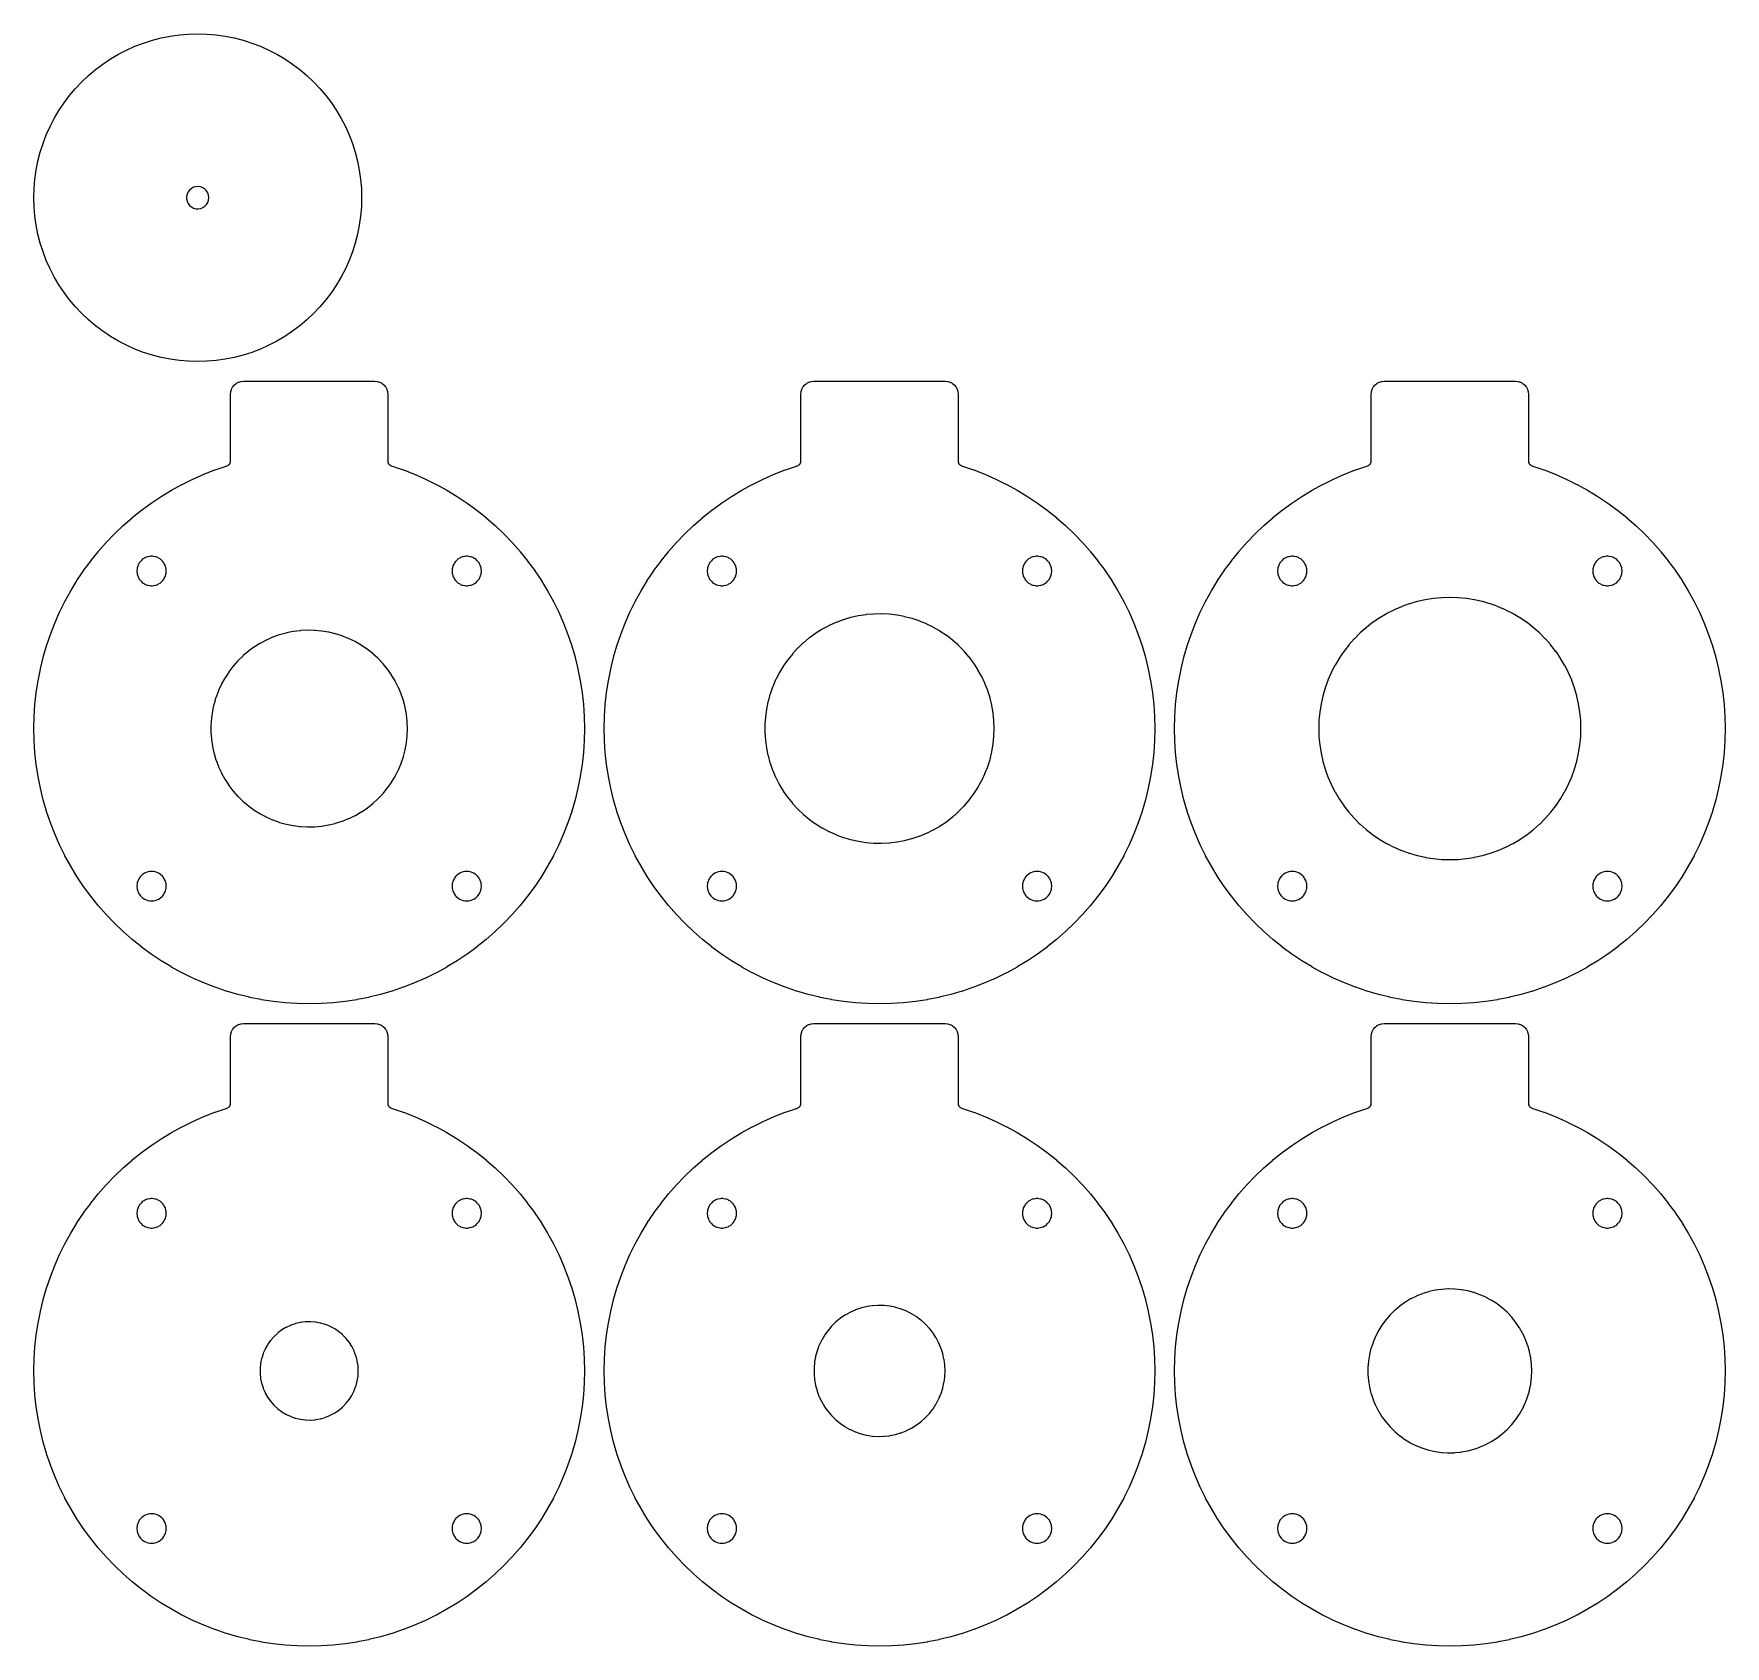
# Model space of a CAD drawing. Header units: millimetres. Extents: x 0 to 258, y 0 to 246.
import ezdxf

# ---------------------------------------------------------------- set-up
doc = ezdxf.new("R2010")
doc.units = ezdxf.units.MM
doc.layers.add('CUT', color=1, linetype='Continuous')

msp = doc.modelspace()

# ---------------------------------------------------------------- linework, layer by layer
at = {"layer": 'CUT'}
for points in [[(49.9607, 219.5979), (49.8428, 218.2005), (49.6468, 216.812), (49.3732, 215.4366), (49.0229, 214.0787), (48.5971, 212.7426), (48.097, 211.4325), (47.5242, 210.1525), (46.8806, 208.9066), (46.1681, 207.6988), (45.389, 206.5328), (44.5458, 205.4124), (43.6411, 204.341), (42.6777, 203.3219), (41.6587, 202.3586), (40.5872, 201.4538), (39.4668, 200.6106), (38.3008, 199.8315), (37.093, 199.119), (35.8471, 198.4754), (34.5671, 197.9026), (33.257, 197.4025), (31.9209, 196.9767), (30.563, 196.6264), (29.1877, 196.3528), (27.7991, 196.1568), (26.4018, 196.0389), (25, 195.9996), (23.5982, 196.0389), (22.2009, 196.1568), (20.8123, 196.3528), (19.437, 196.6264), (18.0791, 196.9767), (16.743, 197.4025), (15.4329, 197.9026), (14.1529, 198.4754), (12.907, 199.119), (11.6992, 199.8315), (10.5332, 200.6106), (9.4128, 201.4538), (8.3413, 202.3586), (7.3223, 203.3219), (6.3589, 204.341), (5.4542, 205.4124), (4.611, 206.5328), (3.8319, 207.6988), (3.1194, 208.9066), (2.4758, 210.1525), (1.903, 211.4325), (1.4029, 212.7426), (0.9771, 214.0787), (0.6268, 215.4366), (0.3532, 216.812), (0.1572, 218.2005), (0.0393, 219.5979), (0, 220.9996), (0.0393, 222.4014), (0.1572, 223.7987), (0.3532, 225.1873), (0.6268, 226.5626), (0.9771, 227.9205), (1.4029, 229.2566), (1.903, 230.5667), (2.4758, 231.8467), (3.1194, 233.0926), (3.8319, 234.3004), (4.611, 235.4664), (5.4542, 236.5869), (6.3589, 237.6583), (7.3223, 238.6773), (8.3413, 239.6407), (9.4128, 240.5454), (10.5332, 241.3886), (11.6992, 242.1677), (12.907, 242.8802), (14.1529, 243.5238), (15.4329, 244.0966), (16.743, 244.5967), (18.0791, 245.0226), (19.437, 245.3728), (20.8123, 245.6464), (22.2009, 245.8424), (23.5982, 245.9603), (25, 245.9996), (26.4018, 245.9603), (27.7991, 245.8424), (29.1877, 245.6464), (30.563, 245.3728), (31.9209, 245.0226), (33.257, 244.5967), (34.5671, 244.0966), (35.8471, 243.5238), (37.093, 242.8802), (38.3008, 242.1677), (39.4668, 241.3886), (40.5872, 240.5454), (41.6587, 239.6407), (42.6777, 238.6773), (43.6411, 237.6583), (44.5458, 236.5869), (45.389, 235.4664), (46.1681, 234.3004), (46.8806, 233.0926), (47.5242, 231.8467), (48.097, 230.5667), (48.5971, 229.2566), (49.0229, 227.9205), (49.3732, 226.5626), (49.6468, 225.1873), (49.8428, 223.7987), (49.9607, 222.4014), (50, 220.9996)], [(26.6603, 221.3651), (26.5429, 221.7134), (26.3534, 222.0284), (26.1006, 222.2953), (25.7963, 222.5016), (25.4548, 222.6377), (25.092, 222.6971), (24.725, 222.6772), (24.3708, 222.5789), (24.046, 222.4067), (23.7658, 222.1687), (23.5433, 221.8761), (23.389, 221.5424), (23.31, 221.1834), (23.31, 220.8158), (23.389, 220.4568), (23.5433, 220.1232), (23.7658, 219.8305), (24.046, 219.5925), (24.3708, 219.4204), (24.725, 219.322), (25.092, 219.3021), (25.4548, 219.3616), (25.7963, 219.4976), (26.1006, 219.7039), (26.3534, 219.9708), (26.5429, 220.2858), (26.6603, 220.6342), (26.7, 220.9996)], [(29.4353, 180.0747), (29.5819, 180.1337), (29.7141, 180.2204), (29.8266, 180.3314), (29.9152, 180.4623), (29.9762, 180.6081), (30.0074, 180.7631), (30.0075, 180.9212), (30.0017, 180.9801), (29.9998, 181.0193), (29.9998, 190.98), (30.0017, 191.0192), (30.0344, 191.3507), (30.0496, 191.4274), (30.1406, 191.7274), (30.1706, 191.7996), (30.3183, 192.0761), (30.3618, 192.1411), (30.5607, 192.3835), (30.616, 192.4388), (30.8583, 192.6376), (30.9233, 192.6811), (31.1998, 192.8289), (31.2721, 192.8588), (31.572, 192.9498), (31.6487, 192.965), (31.9803, 192.9977), (32.0194, 192.9996), (51.9802, 192.9996), (52.0194, 192.9977), (52.3509, 192.965), (52.4276, 192.9498), (52.7276, 192.8588), (52.7998, 192.8289), (53.0763, 192.6811), (53.1413, 192.6376), (53.3836, 192.4388), (53.439, 192.3835), (53.6378, 192.1411), (53.6813, 192.0761), (53.829, 191.7996), (53.859, 191.7274), (53.95, 191.4274), (53.9652, 191.3507), (53.9979, 191.0192), (53.9998, 190.98), (53.9998, 181.0193), (53.9979, 180.9801), (53.9921, 180.9212), (53.9922, 180.7631), (54.0234, 180.6081), (54.0845, 180.4623), (54.173, 180.3314), (54.2855, 180.2204), (54.4177, 180.1337), (54.5644, 180.0747), (54.6211, 180.0582), (54.6377, 180.0529), (56.3564, 179.4695), (56.3728, 179.4635), (58.0644, 178.8057), (58.0805, 178.799), (59.7418, 178.0681), (59.7576, 178.0607), (61.3854, 177.2579), (61.4009, 177.2499), (62.9922, 176.3769), (63.0073, 176.3682), (64.5589, 175.4266), (64.5736, 175.4172), (66.0828, 174.4089), (66.0971, 174.3988), (67.5608, 173.3256), (67.5746, 173.315), (68.9901, 172.1789), (69.0035, 172.1677), (70.368, 170.971), (70.3809, 170.9592), (71.692, 169.7041), (71.7043, 169.6918), (72.9594, 168.3807), (72.9712, 168.3678), (74.1679, 167.0033), (74.1791, 166.9899), (75.3152, 165.5744), (75.3258, 165.5606), (76.399, 164.0969), (76.409, 164.0826), (77.4174, 162.5735), (77.4268, 162.5587), (78.3683, 161.0071), (78.3771, 160.992), (79.2501, 159.4007), (79.2581, 159.3852), (80.0609, 157.7574), (80.0683, 157.7416), (80.7992, 156.0803), (80.8059, 156.0642), (81.4637, 154.3726), (81.4697, 154.3562), (82.0531, 152.6375), (82.0584, 152.6209), (82.5663, 150.8784), (82.5708, 150.8615), (83.0022, 149.0986), (83.0059, 149.0815), (83.36, 147.3014), (83.3631, 147.2842), (83.6392, 145.4903), (83.6414, 145.473), (83.839, 143.6688), (83.8406, 143.6515), (83.9593, 141.8403), (83.96, 141.8229), (83.9996, 140.0083), (83.9996, 139.9909), (83.96, 138.1763), (83.9593, 138.1589), (83.8406, 136.3478), (83.839, 136.3304), (83.6414, 134.5262), (83.6392, 134.5089), (83.3631, 132.715), (83.36, 132.6978), (83.0059, 130.9177), (83.0022, 130.9007), (82.5708, 129.1377), (82.5663, 129.1208), (82.0584, 127.3784), (82.0531, 127.3617), (81.4697, 125.643), (81.4637, 125.6266), (80.8059, 123.935), (80.7992, 123.9189), (80.0683, 122.2576), (80.0609, 122.2418), (79.2581, 120.614), (79.2501, 120.5985), (78.3771, 119.0073), (78.3683, 118.9922), (77.4268, 117.4405), (77.4174, 117.4258), (76.409, 115.9167), (76.399, 115.9024), (75.3258, 114.4387), (75.3152, 114.4248), (74.1791, 113.0093), (74.1679, 112.996), (72.9712, 111.6314), (72.9594, 111.6185), (71.7043, 110.3074), (71.692, 110.2951), (70.3809, 109.04), (70.368, 109.0282), (69.0035, 107.8315), (68.9901, 107.8203), (67.5746, 106.6842), (67.5608, 106.6736), (66.0971, 105.6004), (66.0828, 105.5904), (64.5736, 104.582), (64.5589, 104.5727), (63.0073, 103.6311), (62.9922, 103.6224), (61.4009, 102.7494), (61.3854, 102.7413), (59.7576, 101.9386), (59.7418, 101.9312), (58.0805, 101.2002), (58.0644, 101.1935), (56.3728, 100.5357), (56.3564, 100.5297), (54.6377, 99.9463), (54.6211, 99.9411), (52.8786, 99.4332), (52.8617, 99.4287), (51.0988, 98.9973), (51.0817, 98.9935), (49.3016, 98.6394), (49.2844, 98.6364), (47.4905, 98.3603), (47.4732, 98.358), (45.669, 98.1604), (45.6516, 98.1589), (43.8405, 98.0402), (43.8231, 98.0394), (42.0085, 97.9998), (41.9911, 97.9998), (40.1765, 98.0394), (40.1591, 98.0402), (38.348, 98.1589), (38.3306, 98.1604), (36.5264, 98.358), (36.5091, 98.3603), (34.7152, 98.6364), (34.698, 98.6394), (32.9179, 98.9935), (32.9009, 98.9973), (31.1379, 99.4287), (31.121, 99.4332), (29.3785, 99.9411), (29.3619, 99.9463), (27.6432, 100.5297), (27.6268, 100.5357), (25.9352, 101.1935), (25.9191, 101.2002), (24.2578, 101.9312), (24.242, 101.9386), (22.6142, 102.7413), (22.5987, 102.7494), (21.0075, 103.6224), (20.9923, 103.6311), (19.4407, 104.5727), (19.426, 104.582), (17.9169, 105.5904), (17.9026, 105.6004), (16.4389, 106.6736), (16.425, 106.6842), (15.0095, 107.8203), (14.9962, 107.8315), (13.6316, 109.0282), (13.6187, 109.04), (12.3076, 110.2951), (12.2953, 110.3074), (11.0402, 111.6185), (11.0284, 111.6314), (9.8317, 112.996), (9.8205, 113.0093), (8.6844, 114.4248), (8.6738, 114.4387), (7.6006, 115.9024), (7.5906, 115.9167), (6.5822, 117.4258), (6.5728, 117.4405), (5.6313, 118.9922), (5.6225, 119.0073), (4.7496, 120.5985), (4.7415, 120.614), (3.9387, 122.2418), (3.9314, 122.2576), (3.2004, 123.9189), (3.1937, 123.935), (2.5359, 125.6266), (2.5299, 125.643), (1.9465, 127.3617), (1.9413, 127.3784), (1.4334, 129.1208), (1.4289, 129.1377), (0.9975, 130.9007), (0.9937, 130.9177), (0.6396, 132.6978), (0.6366, 132.715), (0.3605, 134.5089), (0.3582, 134.5262), (0.1606, 136.3304), (0.1591, 136.3478), (0.0404, 138.1589), (0.0396, 138.1763), (0, 139.9909), (0, 140.0083), (0.0396, 141.8229), (0.0404, 141.8403), (0.1591, 143.6515), (0.1606, 143.6688), (0.3582, 145.473), (0.3605, 145.4903), (0.6366, 147.2842), (0.6396, 147.3014), (0.9937, 149.0815), (0.9975, 149.0986), (1.4289, 150.8615), (1.4334, 150.8784), (1.9413, 152.6209), (1.9465, 152.6375), (2.5299, 154.3562), (2.5359, 154.3726), (3.1937, 156.0642), (3.2004, 156.0803), (3.9314, 157.7416), (3.9387, 157.7574), (4.7415, 159.3852), (4.7496, 159.4007), (5.6225, 160.992), (5.6313, 161.0071), (6.5728, 162.5587), (6.5822, 162.5735), (7.5906, 164.0826), (7.6006, 164.0969), (8.6738, 165.5606), (8.6844, 165.5744), (9.8205, 166.9899), (9.8317, 167.0033), (11.0284, 168.3678), (11.0402, 168.3807), (12.2953, 169.6918), (12.3076, 169.7041), (13.6187, 170.9592), (13.6316, 170.971), (14.9962, 172.1677), (15.0095, 172.1789), (16.425, 173.315), (16.4389, 173.3256), (17.9026, 174.3988), (17.9169, 174.4089), (19.426, 175.4172), (19.4407, 175.4266), (20.9923, 176.3682), (21.0075, 176.3769), (22.5987, 177.2499), (22.6142, 177.2579), (24.242, 178.0607), (24.2578, 178.0681), (25.9191, 178.799), (25.9352, 178.8057), (27.6268, 179.4635), (27.6432, 179.4695), (29.3619, 180.0529), (29.3785, 180.0582)], [(116.4349, 180.0747), (116.5815, 180.1337), (116.7137, 180.2204), (116.8262, 180.3314), (116.9148, 180.4623), (116.9758, 180.6081), (117.007, 180.7631), (117.0072, 180.9212), (117.0014, 180.9801), (116.9994, 181.0193), (116.9994, 190.98), (117.0014, 191.0192), (117.034, 191.3507), (117.0493, 191.4274), (117.1403, 191.7274), (117.1702, 191.7996), (117.318, 192.0761), (117.3614, 192.1411), (117.5603, 192.3835), (117.6156, 192.4388), (117.8579, 192.6376), (117.9229, 192.6811), (118.1994, 192.8289), (118.2717, 192.8588), (118.5716, 192.9498), (118.6484, 192.965), (118.9799, 192.9977), (119.0191, 192.9996), (138.9798, 192.9996), (139.019, 192.9977), (139.3505, 192.965), (139.4272, 192.9498), (139.7272, 192.8588), (139.7995, 192.8289), (140.0759, 192.6811), (140.1409, 192.6376), (140.3833, 192.4388), (140.4386, 192.3835), (140.6374, 192.1411), (140.6809, 192.0761), (140.8287, 191.7996), (140.8586, 191.7274), (140.9496, 191.4274), (140.9649, 191.3507), (140.9975, 191.0192), (140.9994, 190.98), (140.9994, 181.0193), (140.9975, 180.9801), (140.9917, 180.9212), (140.9918, 180.7631), (141.023, 180.6081), (141.0841, 180.4623), (141.1726, 180.3314), (141.2852, 180.2204), (141.4173, 180.1337), (141.564, 180.0747), (141.6207, 180.0582), (141.6373, 180.0529), (143.356, 179.4695), (143.3724, 179.4635), (145.064, 178.8057), (145.0801, 178.799), (146.7414, 178.0681), (146.7572, 178.0607), (148.385, 177.2579), (148.4005, 177.2499), (149.9918, 176.3769), (150.0069, 176.3682), (151.5586, 175.4266), (151.5733, 175.4172), (153.0824, 174.4089), (153.0967, 174.3988), (154.5604, 173.3256), (154.5742, 173.315), (155.9897, 172.1789), (156.0031, 172.1677), (157.3677, 170.971), (157.3805, 170.9592), (158.6916, 169.7041), (158.7039, 169.6918), (159.959, 168.3807), (159.9708, 168.3678), (161.1675, 167.0033), (161.1788, 166.9899), (162.3148, 165.5744), (162.3254, 165.5606), (163.3987, 164.0969), (163.4087, 164.0826), (164.417, 162.5735), (164.4264, 162.5587), (165.368, 161.0071), (165.3767, 160.992), (166.2497, 159.4007), (166.2577, 159.3852), (167.0605, 157.7574), (167.0679, 157.7416), (167.7989, 156.0803), (167.8055, 156.0642), (168.4634, 154.3726), (168.4693, 154.3562), (169.0527, 152.6375), (169.058, 152.6209), (169.5659, 150.8784), (169.5704, 150.8615), (170.0018, 149.0986), (170.0056, 149.0815), (170.3597, 147.3014), (170.3627, 147.2842), (170.6388, 145.4903), (170.6411, 145.473), (170.8387, 143.6688), (170.8402, 143.6515), (170.9589, 141.8403), (170.9596, 141.8229), (170.9992, 140.0083), (170.9992, 139.9909), (170.9596, 138.1763), (170.9589, 138.1589), (170.8402, 136.3478), (170.8387, 136.3304), (170.6411, 134.5262), (170.6388, 134.5089), (170.3627, 132.715), (170.3597, 132.6978), (170.0056, 130.9177), (170.0018, 130.9007), (169.5704, 129.1377), (169.5659, 129.1208), (169.058, 127.3784), (169.0527, 127.3617), (168.4693, 125.643), (168.4634, 125.6266), (167.8055, 123.935), (167.7989, 123.9189), (167.0679, 122.2576), (167.0605, 122.2418), (166.2577, 120.614), (166.2497, 120.5985), (165.3767, 119.0073), (165.368, 118.9922), (164.4264, 117.4405), (164.417, 117.4258), (163.4087, 115.9167), (163.3987, 115.9024), (162.3254, 114.4387), (162.3148, 114.4248), (161.1788, 113.0093), (161.1675, 112.996), (159.9708, 111.6314), (159.959, 111.6185), (158.7039, 110.3074), (158.6916, 110.2951), (157.3805, 109.04), (157.3677, 109.0282), (156.0031, 107.8315), (155.9897, 107.8203), (154.5742, 106.6842), (154.5604, 106.6736), (153.0967, 105.6004), (153.0824, 105.5904), (151.5733, 104.582), (151.5586, 104.5727), (150.0069, 103.6311), (149.9918, 103.6224), (148.4005, 102.7494), (148.385, 102.7413), (146.7572, 101.9386), (146.7414, 101.9312), (145.0801, 101.2002), (145.064, 101.1935), (143.3724, 100.5357), (143.356, 100.5297), (141.6373, 99.9463), (141.6207, 99.9411), (139.8782, 99.4332), (139.8614, 99.4287), (138.0984, 98.9973), (138.0813, 98.9935), (136.3012, 98.6394), (136.284, 98.6364), (134.4902, 98.3603), (134.4729, 98.358), (132.6686, 98.1604), (132.6513, 98.1589), (130.8402, 98.0402), (130.8227, 98.0394), (129.0082, 97.9998), (128.9907, 97.9998), (127.1761, 98.0394), (127.1587, 98.0402), (125.3476, 98.1589), (125.3302, 98.1604), (123.526, 98.358), (123.5087, 98.3603), (121.7148, 98.6364), (121.6976, 98.6394), (119.9175, 98.9935), (119.9005, 98.9973), (118.1375, 99.4287), (118.1207, 99.4332), (116.3782, 99.9411), (116.3615, 99.9463), (114.6428, 100.5297), (114.6264, 100.5357), (112.9349, 101.1935), (112.9187, 101.2002), (111.2574, 101.9312), (111.2416, 101.9386), (109.6138, 102.7413), (109.5983, 102.7494), (108.0071, 103.6224), (107.992, 103.6311), (106.4403, 104.5727), (106.4256, 104.582), (104.9165, 105.5904), (104.9022, 105.6004), (103.4385, 106.6736), (103.4246, 106.6842), (102.0092, 107.8203), (101.9958, 107.8315), (100.6312, 109.0282), (100.6183, 109.04), (99.3072, 110.2951), (99.2949, 110.3074), (98.0398, 111.6185), (98.028, 111.6314), (96.8313, 112.996), (96.8201, 113.0093), (95.6841, 114.4248), (95.6734, 114.4387), (94.6002, 115.9024), (94.5902, 115.9167), (93.5818, 117.4258), (93.5725, 117.4405), (92.6309, 118.9922), (92.6222, 119.0073), (91.7492, 120.5985), (91.7411, 120.614), (90.9384, 122.2418), (90.931, 122.2576), (90.2, 123.9189), (90.1933, 123.935), (89.5355, 125.6266), (89.5295, 125.643), (88.9461, 127.3617), (88.9409, 127.3784), (88.433, 129.1208), (88.4285, 129.1377), (87.9971, 130.9007), (87.9933, 130.9177), (87.6392, 132.6978), (87.6362, 132.715), (87.3601, 134.5089), (87.3578, 134.5262), (87.1602, 136.3304), (87.1587, 136.3478), (87.04, 138.1589), (87.0392, 138.1763), (86.9996, 139.9909), (86.9996, 140.0083), (87.0392, 141.8229), (87.04, 141.8403), (87.1587, 143.6515), (87.1602, 143.6688), (87.3578, 145.473), (87.3601, 145.4903), (87.6362, 147.2842), (87.6392, 147.3014), (87.9933, 149.0815), (87.9971, 149.0986), (88.4285, 150.8615), (88.433, 150.8784), (88.9409, 152.6209), (88.9461, 152.6375), (89.5295, 154.3562), (89.5355, 154.3726), (90.1933, 156.0642), (90.2, 156.0803), (90.931, 157.7416), (90.9384, 157.7574), (91.7411, 159.3852), (91.7492, 159.4007), (92.6222, 160.992), (92.6309, 161.0071), (93.5725, 162.5587), (93.5818, 162.5735), (94.5902, 164.0826), (94.6002, 164.0969), (95.6734, 165.5606), (95.6841, 165.5744), (96.8201, 166.9899), (96.8313, 167.0033), (98.028, 168.3678), (98.0398, 168.3807), (99.2949, 169.6918), (99.3072, 169.7041), (100.6183, 170.9592), (100.6312, 170.971), (101.9958, 172.1677), (102.0092, 172.1789), (103.4246, 173.315), (103.4385, 173.3256), (104.9022, 174.3988), (104.9165, 174.4089), (106.4256, 175.4172), (106.4403, 175.4266), (107.992, 176.3682), (108.0071, 176.3769), (109.5983, 177.2499), (109.6138, 177.2579), (111.2416, 178.0607), (111.2574, 178.0681), (112.9187, 178.799), (112.9349, 178.8057), (114.6264, 179.4635), (114.6428, 179.4695), (116.3615, 180.0529), (116.3782, 180.0582)], [(203.4345, 180.0747), (203.5811, 180.1337), (203.7133, 180.2204), (203.8259, 180.3314), (203.9144, 180.4623), (203.9755, 180.6081), (204.0067, 180.7631), (204.0068, 180.9212), (204.001, 180.9801), (203.999, 181.0193), (203.999, 190.98), (204.001, 191.0192), (204.0336, 191.3507), (204.0489, 191.4274), (204.1399, 191.7274), (204.1698, 191.7996), (204.3176, 192.0761), (204.361, 192.1411), (204.5599, 192.3835), (204.6152, 192.4388), (204.8575, 192.6376), (204.9226, 192.6811), (205.199, 192.8289), (205.2713, 192.8588), (205.5713, 192.9498), (205.648, 192.965), (205.9795, 192.9977), (206.0187, 192.9996), (225.9794, 192.9996), (226.0186, 192.9977), (226.3501, 192.965), (226.4268, 192.9498), (226.7268, 192.8588), (226.7991, 192.8289), (227.0755, 192.6811), (227.1406, 192.6376), (227.3829, 192.4388), (227.4382, 192.3835), (227.6371, 192.1411), (227.6805, 192.0761), (227.8283, 191.7996), (227.8582, 191.7274), (227.9492, 191.4274), (227.9645, 191.3507), (227.9971, 191.0192), (227.999, 190.98), (227.999, 181.0193), (227.9971, 180.9801), (227.9913, 180.9212), (227.9914, 180.7631), (228.0226, 180.6081), (228.0837, 180.4623), (228.1722, 180.3314), (228.2848, 180.2204), (228.417, 180.1337), (228.5636, 180.0747), (228.6203, 180.0582), (228.637, 180.0529), (230.3556, 179.4695), (230.372, 179.4635), (232.0636, 178.8057), (232.0797, 178.799), (233.741, 178.0681), (233.7568, 178.0607), (235.3847, 177.2579), (235.4001, 177.2499), (236.9914, 176.3769), (237.0065, 176.3682), (238.5582, 175.4266), (238.5729, 175.4172), (240.082, 174.4089), (240.0963, 174.3988), (241.56, 173.3256), (241.5738, 173.315), (242.9893, 172.1789), (243.0027, 172.1677), (244.3673, 170.971), (244.3801, 170.9592), (245.6912, 169.7041), (245.7036, 169.6918), (246.9587, 168.3807), (246.9705, 168.3678), (248.1672, 167.0033), (248.1784, 166.9899), (249.3144, 165.5744), (249.325, 165.5606), (250.3983, 164.0969), (250.4083, 164.0826), (251.4166, 162.5735), (251.426, 162.5587), (252.3676, 161.0071), (252.3763, 160.992), (253.2493, 159.4007), (253.2574, 159.3852), (254.0601, 157.7574), (254.0675, 157.7416), (254.7985, 156.0803), (254.8052, 156.0642), (255.463, 154.3726), (255.4689, 154.3562), (256.0524, 152.6375), (256.0576, 152.6209), (256.5655, 150.8784), (256.57, 150.8615), (257.0014, 149.0986), (257.0052, 149.0815), (257.3593, 147.3014), (257.3623, 147.2842), (257.6384, 145.4903), (257.6407, 145.473), (257.8383, 143.6688), (257.8398, 143.6515), (257.9585, 141.8403), (257.9593, 141.8229), (257.9989, 140.0083), (257.9989, 139.9909), (257.9593, 138.1763), (257.9585, 138.1589), (257.8398, 136.3478), (257.8383, 136.3304), (257.6407, 134.5262), (257.6384, 134.5089), (257.3623, 132.715), (257.3593, 132.6978), (257.0052, 130.9177), (257.0014, 130.9007), (256.57, 129.1377), (256.5655, 129.1208), (256.0576, 127.3784), (256.0524, 127.3617), (255.4689, 125.643), (255.463, 125.6266), (254.8052, 123.935), (254.7985, 123.9189), (254.0675, 122.2576), (254.0601, 122.2418), (253.2574, 120.614), (253.2493, 120.5985), (252.3763, 119.0073), (252.3676, 118.9922), (251.426, 117.4405), (251.4166, 117.4258), (250.4083, 115.9167), (250.3983, 115.9024), (249.325, 114.4387), (249.3144, 114.4248), (248.1784, 113.0093), (248.1672, 112.996), (246.9705, 111.6314), (246.9587, 111.6185), (245.7036, 110.3074), (245.6912, 110.2951), (244.3801, 109.04), (244.3673, 109.0282), (243.0027, 107.8315), (242.9893, 107.8203), (241.5738, 106.6842), (241.56, 106.6736), (240.0963, 105.6004), (240.082, 105.5904), (238.5729, 104.582), (238.5582, 104.5727), (237.0065, 103.6311), (236.9914, 103.6224), (235.4001, 102.7494), (235.3847, 102.7413), (233.7568, 101.9386), (233.741, 101.9312), (232.0797, 101.2002), (232.0636, 101.1935), (230.372, 100.5357), (230.3556, 100.5297), (228.637, 99.9463), (228.6203, 99.9411), (226.8778, 99.4332), (226.861, 99.4287), (225.098, 98.9973), (225.081, 98.9935), (223.3008, 98.6394), (223.2836, 98.6364), (221.4898, 98.3603), (221.4725, 98.358), (219.6683, 98.1604), (219.6509, 98.1589), (217.8398, 98.0402), (217.8223, 98.0394), (216.0078, 97.9998), (215.9903, 97.9998), (214.1758, 98.0394), (214.1583, 98.0402), (212.3472, 98.1589), (212.3298, 98.1604), (210.5256, 98.358), (210.5083, 98.3603), (208.7145, 98.6364), (208.6973, 98.6394), (206.9171, 98.9935), (206.9001, 98.9973), (205.1371, 99.4287), (205.1203, 99.4332), (203.3778, 99.9411), (203.3611, 99.9463), (201.6425, 100.5297), (201.6261, 100.5357), (199.9345, 101.1935), (199.9184, 101.2002), (198.2571, 101.9312), (198.2413, 101.9386), (196.6134, 102.7413), (196.598, 102.7494), (195.0067, 103.6224), (194.9916, 103.6311), (193.4399, 104.5727), (193.4252, 104.582), (191.9161, 105.5904), (191.9018, 105.6004), (190.4381, 106.6736), (190.4243, 106.6842), (189.0088, 107.8203), (188.9954, 107.8315), (187.6308, 109.0282), (187.618, 109.04), (186.3069, 110.2951), (186.2945, 110.3074), (185.0394, 111.6185), (185.0276, 111.6314), (183.8309, 112.996), (183.8197, 113.0093), (182.6837, 114.4248), (182.673, 114.4387), (181.5998, 115.9024), (181.5898, 115.9167), (180.5815, 117.4258), (180.5721, 117.4405), (179.6305, 118.9922), (179.6218, 119.0073), (178.7488, 120.5985), (178.7407, 120.614), (177.938, 122.2418), (177.9306, 122.2576), (177.1996, 123.9189), (177.1929, 123.935), (176.5351, 125.6266), (176.5292, 125.643), (175.9457, 127.3617), (175.9405, 127.3784), (175.4326, 129.1208), (175.4281, 129.1377), (174.9967, 130.9007), (174.9929, 130.9177), (174.6388, 132.6978), (174.6358, 132.715), (174.3597, 134.5089), (174.3574, 134.5262), (174.1598, 136.3304), (174.1583, 136.3478), (174.0396, 138.1589), (174.0388, 138.1763), (173.9992, 139.9909), (173.9992, 140.0083), (174.0388, 141.8229), (174.0396, 141.8403), (174.1583, 143.6515), (174.1598, 143.6688), (174.3574, 145.473), (174.3597, 145.4903), (174.6358, 147.2842), (174.6388, 147.3014), (174.9929, 149.0815), (174.9967, 149.0986), (175.4281, 150.8615), (175.4326, 150.8784), (175.9405, 152.6209), (175.9457, 152.6375), (176.5292, 154.3562), (176.5351, 154.3726), (177.1929, 156.0642), (177.1996, 156.0803), (177.9306, 157.7416), (177.938, 157.7574), (178.7407, 159.3852), (178.7488, 159.4007), (179.6218, 160.992), (179.6305, 161.0071), (180.5721, 162.5587), (180.5815, 162.5735), (181.5898, 164.0826), (181.5998, 164.0969), (182.673, 165.5606), (182.6837, 165.5744), (183.8197, 166.9899), (183.8309, 167.0033), (185.0276, 168.3678), (185.0394, 168.3807), (186.2945, 169.6918), (186.3069, 169.7041), (187.618, 170.9592), (187.6308, 170.971), (188.9954, 172.1677), (189.0088, 172.1789), (190.4243, 173.315), (190.4381, 173.3256), (191.9018, 174.3988), (191.9161, 174.4089), (193.4252, 175.4172), (193.4399, 175.4266), (194.9916, 176.3682), (195.0067, 176.3769), (196.598, 177.2499), (196.6134, 177.2579), (198.2413, 178.0607), (198.2571, 178.0681), (199.9184, 178.799), (199.9345, 178.8057), (201.6261, 179.4635), (201.6425, 179.4695), (203.3611, 180.0529), (203.3778, 180.0582)], [(19.9042, 165.1594), (19.8265, 165.2849), (19.6656, 165.4979), (19.5662, 165.607), (19.3689, 165.7868), (19.2511, 165.8758), (19.0241, 166.0163), (18.892, 166.0821), (18.643, 166.1786), (18.5011, 166.219), (18.2387, 166.268), (18.0917, 166.2817), (17.8247, 166.2817), (17.6777, 166.268), (17.4153, 166.219), (17.2733, 166.1786), (17.0244, 166.0821), (16.8922, 166.0163), (16.6653, 165.8758), (16.5475, 165.7868), (16.3502, 165.607), (16.2507, 165.4979), (16.0899, 165.2849), (16.0121, 165.1594), (15.8932, 164.9204), (15.8398, 164.7827), (15.7668, 164.526), (15.7396, 164.3809), (15.715, 164.1151), (15.715, 163.9674), (15.7396, 163.7016), (15.7668, 163.5565), (15.8398, 163.2998), (15.8932, 163.1621), (16.0121, 162.9231), (16.0899, 162.7976), (16.2507, 162.5846), (16.3502, 162.4755), (16.5475, 162.2957), (16.6653, 162.2067), (16.8922, 162.0662), (17.0244, 162.0004), (17.2733, 161.9039), (17.4153, 161.8635), (17.6777, 161.8145), (17.8247, 161.8008), (18.0917, 161.8008), (18.2387, 161.8145), (18.5011, 161.8635), (18.643, 161.9039), (18.892, 162.0004), (19.0241, 162.0662), (19.2511, 162.2067), (19.3689, 162.2957), (19.5662, 162.4755), (19.6656, 162.5846), (19.8265, 162.7976), (19.9042, 162.9231), (20.0232, 163.1621), (20.0765, 163.2998), (20.1496, 163.5565), (20.1767, 163.7016), (20.2013, 163.9674), (20.2013, 164.1151), (20.1767, 164.3809), (20.1496, 164.526), (20.0765, 164.7827), (20.0232, 164.9204)], [(67.7489, 165.4979), (67.6494, 165.607), (67.4522, 165.7868), (67.3343, 165.8758), (67.1074, 166.0163), (66.9752, 166.0821), (66.7263, 166.1786), (66.5843, 166.219), (66.3219, 166.268), (66.1749, 166.2817), (65.908, 166.2817), (65.761, 166.268), (65.4986, 166.219), (65.3566, 166.1786), (65.1077, 166.0821), (64.9755, 166.0163), (64.7485, 165.8758), (64.6307, 165.7868), (64.4335, 165.607), (64.334, 165.4979), (64.1731, 165.2849), (64.0954, 165.1594), (63.9764, 164.9204), (63.9231, 164.7827), (63.85, 164.526), (63.8229, 164.3809), (63.7983, 164.1151), (63.7983, 163.9674), (63.8229, 163.7016), (63.85, 163.5565), (63.9231, 163.2998), (63.9764, 163.1621), (64.0954, 162.9231), (64.1731, 162.7976), (64.334, 162.5846), (64.4335, 162.4755), (64.6307, 162.2957), (64.7485, 162.2067), (64.9755, 162.0662), (65.1077, 162.0004), (65.3566, 161.9039), (65.4986, 161.8635), (65.761, 161.8145), (65.908, 161.8008), (66.1749, 161.8008), (66.3219, 161.8145), (66.5843, 161.8635), (66.7263, 161.9039), (66.9752, 162.0004), (67.1074, 162.0662), (67.3343, 162.2067), (67.4522, 162.2957), (67.6494, 162.4755), (67.7489, 162.5846), (67.9098, 162.7976), (67.9875, 162.9231), (68.1065, 163.1621), (68.1598, 163.2998), (68.2328, 163.5565), (68.26, 163.7016), (68.2846, 163.9674), (68.2846, 164.1151), (68.26, 164.3809), (68.2328, 164.526), (68.1598, 164.7827), (68.1065, 164.9204), (67.9875, 165.1594), (67.9098, 165.2849)], [(106.9038, 165.1594), (106.8261, 165.2849), (106.6652, 165.4979), (106.5658, 165.607), (106.3685, 165.7868), (106.2507, 165.8758), (106.0237, 166.0163), (105.8916, 166.0821), (105.6427, 166.1786), (105.5007, 166.219), (105.2383, 166.268), (105.0913, 166.2817), (104.8243, 166.2817), (104.6773, 166.268), (104.4149, 166.219), (104.2729, 166.1786), (104.024, 166.0821), (103.8919, 166.0163), (103.6649, 165.8758), (103.5471, 165.7868), (103.3498, 165.607), (103.2504, 165.4979), (103.0895, 165.2849), (103.0118, 165.1594), (102.8928, 164.9204), (102.8394, 164.7827), (102.7664, 164.526), (102.7393, 164.3809), (102.7146, 164.1151), (102.7146, 163.9674), (102.7393, 163.7016), (102.7664, 163.5565), (102.8394, 163.2998), (102.8928, 163.1621), (103.0118, 162.9231), (103.0895, 162.7976), (103.2504, 162.5846), (103.3498, 162.4755), (103.5471, 162.2957), (103.6649, 162.2067), (103.8919, 162.0662), (104.024, 162.0004), (104.2729, 161.9039), (104.4149, 161.8635), (104.6773, 161.8145), (104.8243, 161.8008), (105.0913, 161.8008), (105.2383, 161.8145), (105.5007, 161.8635), (105.6427, 161.9039), (105.8916, 162.0004), (106.0237, 162.0662), (106.2507, 162.2067), (106.3685, 162.2957), (106.5658, 162.4755), (106.6652, 162.5846), (106.8261, 162.7976), (106.9038, 162.9231), (107.0228, 163.1621), (107.0761, 163.2998), (107.1492, 163.5565), (107.1763, 163.7016), (107.201, 163.9674), (107.201, 164.1151), (107.1763, 164.3809), (107.1492, 164.526), (107.0761, 164.7827), (107.0228, 164.9204)], [(154.7485, 165.4979), (154.649, 165.607), (154.4518, 165.7868), (154.334, 165.8758), (154.107, 166.0163), (153.9748, 166.0821), (153.7259, 166.1786), (153.5839, 166.219), (153.3215, 166.268), (153.1745, 166.2817), (152.9076, 166.2817), (152.7606, 166.268), (152.4982, 166.219), (152.3562, 166.1786), (152.1073, 166.0821), (151.9751, 166.0163), (151.7482, 165.8758), (151.6303, 165.7868), (151.4331, 165.607), (151.3336, 165.4979), (151.1727, 165.2849), (151.095, 165.1594), (150.976, 164.9204), (150.9227, 164.7827), (150.8497, 164.526), (150.8225, 164.3809), (150.7979, 164.1151), (150.7979, 163.9674), (150.8225, 163.7016), (150.8497, 163.5565), (150.9227, 163.2998), (150.976, 163.1621), (151.095, 162.9231), (151.1727, 162.7976), (151.3336, 162.5846), (151.4331, 162.4755), (151.6303, 162.2957), (151.7482, 162.2067), (151.9751, 162.0662), (152.1073, 162.0004), (152.3562, 161.9039), (152.4982, 161.8635), (152.7606, 161.8145), (152.9076, 161.8008), (153.1745, 161.8008), (153.3215, 161.8145), (153.5839, 161.8635), (153.7259, 161.9039), (153.9748, 162.0004), (154.107, 162.0662), (154.334, 162.2067), (154.4518, 162.2957), (154.649, 162.4755), (154.7485, 162.5846), (154.9094, 162.7976), (154.9871, 162.9231), (155.1061, 163.1621), (155.1594, 163.2998), (155.2325, 163.5565), (155.2596, 163.7016), (155.2842, 163.9674), (155.2842, 164.1151), (155.2596, 164.3809), (155.2325, 164.526), (155.1594, 164.7827), (155.1061, 164.9204), (154.9871, 165.1594), (154.9094, 165.2849)], [(193.9034, 165.1594), (193.8257, 165.2849), (193.6649, 165.4979), (193.5654, 165.607), (193.3681, 165.7868), (193.2503, 165.8758), (193.0234, 166.0163), (192.8912, 166.0821), (192.6423, 166.1786), (192.5003, 166.219), (192.2379, 166.268), (192.0909, 166.2817), (191.8239, 166.2817), (191.6769, 166.268), (191.4145, 166.219), (191.2726, 166.1786), (191.0236, 166.0821), (190.8915, 166.0163), (190.6645, 165.8758), (190.5467, 165.7868), (190.3494, 165.607), (190.25, 165.4979), (190.0891, 165.2849), (190.0114, 165.1594), (189.8924, 164.9204), (189.8391, 164.7827), (189.766, 164.526), (189.7389, 164.3809), (189.7143, 164.1151), (189.7143, 163.9674), (189.7389, 163.7016), (189.766, 163.5565), (189.8391, 163.2998), (189.8924, 163.1621), (190.0114, 162.9231), (190.0891, 162.7976), (190.25, 162.5846), (190.3494, 162.4755), (190.5467, 162.2957), (190.6645, 162.2067), (190.8915, 162.0662), (191.0236, 162.0004), (191.2726, 161.9039), (191.4145, 161.8635), (191.6769, 161.8145), (191.8239, 161.8008), (192.0909, 161.8008), (192.2379, 161.8145), (192.5003, 161.8635), (192.6423, 161.9039), (192.8912, 162.0004), (193.0234, 162.0662), (193.2503, 162.2067), (193.3681, 162.2957), (193.5654, 162.4755), (193.6649, 162.5846), (193.8257, 162.7976), (193.9034, 162.9231), (194.0224, 163.1621), (194.0758, 163.2998), (194.1488, 163.5565), (194.1759, 163.7016), (194.2006, 163.9674), (194.2006, 164.1151), (194.1759, 164.3809), (194.1488, 164.526), (194.0758, 164.7827), (194.0224, 164.9204)], [(241.7481, 165.4979), (241.6487, 165.607), (241.4514, 165.7868), (241.3336, 165.8758), (241.1066, 166.0163), (240.9745, 166.0821), (240.7255, 166.1786), (240.5836, 166.219), (240.3212, 166.268), (240.1742, 166.2817), (239.9072, 166.2817), (239.7602, 166.268), (239.4978, 166.219), (239.3558, 166.1786), (239.1069, 166.0821), (238.9747, 166.0163), (238.7478, 165.8758), (238.63, 165.7868), (238.4327, 165.607), (238.3332, 165.4979), (238.1724, 165.2849), (238.0946, 165.1594), (237.9757, 164.9204), (237.9223, 164.7827), (237.8493, 164.526), (237.8221, 164.3809), (237.7975, 164.1151), (237.7975, 163.9674), (237.8221, 163.7016), (237.8493, 163.5565), (237.9223, 163.2998), (237.9757, 163.1621), (238.0946, 162.9231), (238.1724, 162.7976), (238.3332, 162.5846), (238.4327, 162.4755), (238.63, 162.2957), (238.7478, 162.2067), (238.9747, 162.0662), (239.1069, 162.0004), (239.3558, 161.9039), (239.4978, 161.8635), (239.7602, 161.8145), (239.9072, 161.8008), (240.1742, 161.8008), (240.3212, 161.8145), (240.5836, 161.8635), (240.7255, 161.9039), (240.9745, 162.0004), (241.1066, 162.0662), (241.3336, 162.2067), (241.4514, 162.2957), (241.6487, 162.4755), (241.7481, 162.5846), (241.909, 162.7976), (241.9867, 162.9231), (242.1057, 163.1621), (242.159, 163.2998), (242.2321, 163.5565), (242.2592, 163.7016), (242.2838, 163.9674), (242.2838, 164.1151), (242.2592, 164.3809), (242.2321, 164.526), (242.159, 164.7827), (242.1057, 164.9204), (241.9867, 165.1594), (241.909, 165.2849)], [(235.0272, 146.1558), (235.0117, 146.2036), (234.6031, 147.3385), (234.5846, 147.3852), (234.1056, 148.4921), (234.0842, 148.5376), (233.5366, 149.6123), (233.5124, 149.6563), (232.8984, 150.6945), (232.8715, 150.7369), (232.1935, 151.7345), (232.164, 151.7752), (231.4247, 152.7282), (231.3927, 152.767), (230.595, 153.6717), (230.5606, 153.7083), (229.7078, 154.5612), (229.6711, 154.5956), (228.7664, 155.3933), (228.7277, 155.4253), (227.7746, 156.1646), (227.734, 156.1941), (226.7364, 156.872), (226.6939, 156.899), (225.6558, 157.513), (225.6117, 157.5372), (224.537, 158.0847), (224.4916, 158.1061), (223.3846, 158.5852), (223.3379, 158.6037), (222.203, 159.0122), (222.1552, 159.0278), (220.997, 159.3643), (220.9483, 159.3768), (219.7712, 159.6399), (219.7218, 159.6493), (218.5305, 159.838), (218.4807, 159.8443), (217.2799, 159.9578), (217.2297, 159.9609), (216.0242, 159.9988), (215.9739, 159.9988), (214.7684, 159.9609), (214.7182, 159.9578), (213.5174, 159.8443), (213.4676, 159.838), (212.2763, 159.6493), (212.2269, 159.6399), (211.0498, 159.3768), (211.0011, 159.3643), (209.8429, 159.0278), (209.7951, 159.0122), (208.6602, 158.6037), (208.6135, 158.5852), (207.5065, 158.1061), (207.4611, 158.0847), (206.3864, 157.5372), (206.3423, 157.513), (205.3042, 156.899), (205.2617, 156.872), (204.2641, 156.1941), (204.2235, 156.1646), (203.2704, 155.4253), (203.2317, 155.3933), (202.327, 154.5956), (202.2903, 154.5612), (201.4375, 153.7083), (201.403, 153.6717), (200.6054, 152.767), (200.5734, 152.7282), (199.8341, 151.7752), (199.8046, 151.7345), (199.1266, 150.7369), (199.0997, 150.6945), (198.4857, 149.6563), (198.4615, 149.6123), (197.9139, 148.5376), (197.8925, 148.4921), (197.4135, 147.3852), (197.395, 147.3385), (196.9864, 146.2036), (196.9709, 146.1558), (196.6344, 144.9976), (196.6219, 144.9489), (196.3588, 143.7718), (196.3494, 143.7224), (196.1607, 142.5311), (196.1544, 142.4813), (196.0409, 141.2805), (196.0377, 141.2303), (195.9998, 140.0247), (195.9998, 139.9745), (196.0377, 138.7689), (196.0409, 138.7188), (196.1544, 137.518), (196.1607, 137.4681), (196.3494, 136.2768), (196.3588, 136.2275), (196.6219, 135.0504), (196.6344, 135.0017), (196.9709, 133.8434), (196.9864, 133.7956), (197.395, 132.6608), (197.4135, 132.6141), (197.8925, 131.5071), (197.9139, 131.4616), (198.4615, 130.3869), (198.4857, 130.3429), (199.0997, 129.3047), (199.1266, 129.2623), (199.8046, 128.2647), (199.8341, 128.224), (200.5734, 127.271), (200.6054, 127.2323), (201.403, 126.3275), (201.4375, 126.2909), (202.2903, 125.438), (202.327, 125.4036), (203.2317, 124.606), (203.2704, 124.5739), (204.2235, 123.8347), (204.2641, 123.8051), (205.2617, 123.1272), (205.3042, 123.1003), (206.3423, 122.4863), (206.3864, 122.4621), (207.4611, 121.9145), (207.5065, 121.8931), (208.6135, 121.4141), (208.6602, 121.3956), (209.7951, 120.987), (209.8429, 120.9715), (211.0011, 120.635), (211.0498, 120.6225), (212.2269, 120.3594), (212.2763, 120.3499), (213.4676, 120.1613), (213.5174, 120.155), (214.7182, 120.0415), (214.7684, 120.0383), (215.9739, 120.0004), (216.0242, 120.0004), (217.2297, 120.0383), (217.2799, 120.0415), (218.4807, 120.155), (218.5305, 120.1613), (219.7218, 120.3499), (219.7712, 120.3594), (220.9483, 120.6225), (220.997, 120.635), (222.1552, 120.9715), (222.203, 120.987), (223.3379, 121.3956), (223.3846, 121.4141), (224.4916, 121.8931), (224.537, 121.9145), (225.6117, 122.4621), (225.6558, 122.4863), (226.6939, 123.1003), (226.7364, 123.1272), (227.734, 123.8051), (227.7746, 123.8347), (228.7277, 124.5739), (228.7664, 124.606), (229.6711, 125.4036), (229.7078, 125.438), (230.5606, 126.2909), (230.595, 126.3275), (231.3927, 127.2323), (231.4247, 127.271), (232.164, 128.224), (232.1935, 128.2647), (232.8715, 129.2623), (232.8984, 129.3047), (233.5124, 130.3429), (233.5366, 130.3869), (234.0842, 131.4616), (234.1056, 131.5071), (234.5846, 132.6141), (234.6031, 132.6608), (235.0117, 133.7956), (235.0272, 133.8434), (235.3637, 135.0017), (235.3762, 135.0504), (235.6393, 136.2275), (235.6487, 136.2768), (235.8374, 137.4681), (235.8437, 137.518), (235.9572, 138.7188), (235.9604, 138.7689), (235.9983, 139.9745), (235.9983, 140.0247), (235.9604, 141.2303), (235.9572, 141.2805), (235.8437, 142.4813), (235.8374, 142.5311), (235.6487, 143.7224), (235.6393, 143.7718), (235.3762, 144.9489), (235.3637, 144.9976)], [(145.5185, 145.7736), (145.5006, 145.8246), (145.091, 146.8757), (145.0697, 146.9253), (144.5901, 147.9463), (144.5655, 147.9944), (144.018, 148.9807), (143.9902, 149.027), (143.3775, 149.9741), (143.3466, 150.0185), (142.6713, 150.922), (142.6375, 150.9642), (141.9027, 151.8201), (141.8662, 151.8599), (141.0753, 152.6642), (141.0361, 152.7014), (140.1928, 153.4506), (140.1512, 153.4851), (139.2592, 154.1755), (139.2153, 154.2072), (138.2787, 154.8358), (138.2329, 154.8644), (137.256, 155.4284), (137.2083, 155.4538), (136.1956, 155.9506), (136.1463, 155.9728), (135.1023, 156.4), (135.0516, 156.4188), (133.9812, 156.7746), (133.9294, 156.7899), (132.8373, 157.0727), (132.7846, 157.0844), (131.676, 157.2928), (131.6226, 157.301), (130.5024, 157.4341), (130.4486, 157.4386), (129.322, 157.4958), (129.268, 157.4967), (128.1401, 157.4776), (128.0861, 157.4749), (126.9621, 157.3797), (126.9085, 157.3734), (125.7934, 157.2025), (125.7403, 157.1926), (124.6394, 156.9469), (124.5871, 156.9333), (123.5052, 156.6138), (123.454, 156.5968), (122.3962, 156.205), (122.3461, 156.1846), (121.3172, 155.7223), (121.2687, 155.6985), (120.2733, 155.1678), (120.2265, 155.1408), (119.2692, 154.5441), (119.2243, 154.514), (118.3095, 153.854), (118.2668, 153.8209), (117.3986, 153.1007), (117.3582, 153.0648), (116.5406, 152.2877), (116.5027, 152.2491), (115.7395, 151.4185), (115.7043, 151.3775), (114.9988, 150.4973), (114.9665, 150.454), (114.3221, 149.5282), (114.2927, 149.4828), (113.7123, 148.5156), (113.686, 148.4683), (113.1722, 147.4641), (113.1493, 147.4152), (112.7044, 146.3786), (112.6848, 146.3283), (112.311, 145.264), (112.2948, 145.2124), (111.9936, 144.1253), (111.981, 144.0728), (111.7539, 142.9679), (111.7448, 142.9146), (111.5929, 141.7969), (111.5874, 141.7431), (111.5112, 140.6176), (111.5094, 140.5636), (111.5094, 139.4356), (111.5112, 139.3816), (111.5874, 138.2561), (111.5929, 138.2024), (111.7448, 137.0846), (111.7539, 137.0314), (111.981, 135.9264), (111.9936, 135.8739), (112.2948, 134.7868), (112.311, 134.7353), (112.6848, 133.671), (112.7044, 133.6206), (113.1493, 132.584), (113.1722, 132.5351), (113.686, 131.5309), (113.7123, 131.4837), (114.2927, 130.5164), (114.3221, 130.4711), (114.9665, 129.5452), (114.9988, 129.5019), (115.7043, 128.6217), (115.7395, 128.5807), (116.5027, 127.7501), (116.5406, 127.7116), (117.3582, 126.9344), (117.3986, 126.8985), (118.2668, 126.1783), (118.3095, 126.1452), (119.2243, 125.4853), (119.2692, 125.4552), (120.2265, 124.8585), (120.2733, 124.8315), (121.2687, 124.3008), (121.3172, 124.277), (122.3461, 123.8147), (122.3962, 123.7942), (123.454, 123.4024), (123.5052, 123.3854), (124.5871, 123.0659), (124.6394, 123.0524), (125.7403, 122.8067), (125.7934, 122.7967), (126.9085, 122.6259), (126.9621, 122.6195), (128.0861, 122.5244), (128.1401, 122.5216), (129.268, 122.5026), (129.322, 122.5035), (130.4486, 122.5606), (130.5024, 122.5652), (131.6226, 122.6982), (131.676, 122.7064), (132.7846, 122.9148), (132.8373, 122.9266), (133.9294, 123.2093), (133.9812, 123.2246), (135.0516, 123.5804), (135.1023, 123.5992), (136.1463, 124.0265), (136.1956, 124.0486), (137.2083, 124.5454), (137.256, 124.5708), (138.2329, 125.1348), (138.2787, 125.1634), (139.2153, 125.7921), (139.2592, 125.8237), (140.1512, 126.5142), (140.1928, 126.5487), (141.0361, 127.2978), (141.0753, 127.335), (141.8662, 128.1394), (141.9027, 128.1792), (142.6375, 129.0351), (142.6713, 129.0772), (143.3466, 129.9808), (143.3775, 130.0251), (143.9902, 130.9722), (144.018, 131.0185), (144.5655, 132.0048), (144.5901, 132.0529), (145.0697, 133.0739), (145.091, 133.1236), (145.5006, 134.1746), (145.5185, 134.2256), (145.8562, 135.3019), (145.8706, 135.354), (146.1349, 136.4506), (146.1457, 136.5035), (146.3354, 137.6155), (146.3426, 137.6691), (146.4568, 138.7913), (146.4604, 138.8452), (146.4985, 139.9726), (146.4985, 140.0266), (146.4604, 141.154), (146.4568, 141.2079), (146.3426, 142.3302), (146.3354, 142.3837), (146.1457, 143.4957), (146.1349, 143.5486), (145.8706, 144.6453), (145.8562, 144.6973)], [(56.0417, 145.2718), (56.0212, 145.3259), (55.6246, 146.2713), (55.6004, 146.3237), (55.1366, 147.2381), (55.1086, 147.2886), (54.58, 148.1671), (54.5484, 148.2155), (53.9579, 149.0536), (53.9229, 149.0996), (53.2734, 149.8929), (53.2352, 149.9362), (52.5301, 150.6806), (52.4889, 150.721), (51.7319, 151.4126), (51.6879, 151.45), (50.883, 152.0851), (50.8364, 152.1192), (49.9878, 152.6945), (49.9389, 152.7252), (49.051, 153.2378), (48.9999, 153.2649), (48.0773, 153.7121), (48.0245, 153.7354), (47.072, 154.1149), (47.0176, 154.1344), (46.0403, 154.4441), (45.9846, 154.4596), (44.9875, 154.698), (44.9308, 154.7094), (43.9191, 154.8753), (43.8618, 154.8826), (42.8407, 154.975), (42.783, 154.9781), (41.7579, 154.9967), (41.7001, 154.9956), (40.6764, 154.9401), (40.6188, 154.9349), (39.6017, 154.8057), (39.5447, 154.7963), (38.5396, 154.594), (38.4835, 154.5806), (37.4956, 154.3063), (37.4405, 154.2888), (36.475, 153.944), (36.4213, 153.9226), (35.4832, 153.509), (35.4312, 153.4838), (34.5253, 153.0035), (34.4753, 152.9747), (33.6065, 152.4303), (33.5587, 152.3979), (32.7314, 151.7923), (32.6861, 151.7565), (31.9046, 151.0927), (31.862, 151.0538), (31.1305, 150.3354), (31.0908, 150.2934), (30.413, 149.5241), (30.3764, 149.4794), (29.756, 148.6632), (29.7227, 148.616), (29.1627, 147.7571), (29.133, 147.7076), (28.6364, 146.8106), (28.6103, 146.7591), (28.1798, 145.8286), (28.1575, 145.7753), (27.7952, 144.8162), (27.7768, 144.7614), (27.4847, 143.7787), (27.4703, 143.7227), (27.2498, 142.7214), (27.2395, 142.6646), (27.0919, 141.65), (27.0857, 141.5926), (27.0117, 140.57), (27.0096, 140.5123), (27.0096, 139.487), (27.0117, 139.4293), (27.0857, 138.4067), (27.0919, 138.3492), (27.2395, 137.3346), (27.2498, 137.2778), (27.4703, 136.2765), (27.4847, 136.2206), (27.7768, 135.2378), (27.7952, 135.1831), (28.1575, 134.2239), (28.1798, 134.1706), (28.6103, 133.2401), (28.6364, 133.1886), (29.133, 132.2916), (29.1627, 132.2421), (29.7227, 131.3832), (29.756, 131.336), (30.3764, 130.5198), (30.413, 130.4751), (31.0908, 129.7058), (31.1305, 129.6639), (31.862, 128.9455), (31.9046, 128.9065), (32.6861, 128.2428), (32.7314, 128.207), (33.5587, 127.6014), (33.6065, 127.5689), (34.4753, 127.0246), (34.5253, 126.9957), (35.4312, 126.5155), (35.4832, 126.4903), (36.4213, 126.0766), (36.475, 126.0552), (37.4405, 125.7104), (37.4956, 125.6929), (38.4835, 125.4186), (38.5396, 125.4052), (39.5447, 125.2029), (39.6017, 125.1936), (40.6188, 125.0643), (40.6764, 125.0591), (41.7001, 125.0036), (41.7579, 125.0026), (42.783, 125.0211), (42.8407, 125.0242), (43.8618, 125.1167), (43.9191, 125.1239), (44.9308, 125.2898), (44.9875, 125.3012), (45.9846, 125.5396), (46.0403, 125.5551), (47.0176, 125.8649), (47.072, 125.8843), (48.0245, 126.2638), (48.0773, 126.2871), (48.9999, 126.7343), (49.051, 126.7614), (49.9389, 127.274), (49.9878, 127.3047), (50.8364, 127.8801), (50.883, 127.9142), (51.6879, 128.5493), (51.7319, 128.5867), (52.4889, 129.2782), (52.5301, 129.3187), (53.2352, 130.063), (53.2734, 130.1064), (53.9229, 130.8996), (53.9579, 130.9456), (54.5484, 131.7837), (54.58, 131.8321), (55.1086, 132.7106), (55.1366, 132.7611), (55.6004, 133.6755), (55.6246, 133.7279), (56.0212, 134.6734), (56.0417, 134.7274), (56.369, 135.699), (56.3855, 135.7544), (56.6419, 136.7471), (56.6543, 136.8035), (56.8384, 137.8121), (56.8467, 137.8693), (56.9576, 138.8885), (56.9618, 138.9461), (56.9988, 139.9707), (56.9988, 140.0285), (56.9618, 141.0531), (56.9576, 141.1107), (56.8467, 142.13), (56.8384, 142.1871), (56.6543, 143.1957), (56.6419, 143.2522), (56.3855, 144.2448), (56.369, 144.3002)], [(20.0765, 116.6995), (20.0232, 116.8371), (19.9042, 117.0761), (19.8265, 117.2016), (19.6656, 117.4146), (19.5662, 117.5237), (19.3689, 117.7036), (19.2511, 117.7926), (19.0241, 117.9331), (18.892, 117.9989), (18.643, 118.0953), (18.5011, 118.1357), (18.2387, 118.1848), (18.0917, 118.1984), (17.8247, 118.1984), (17.6777, 118.1848), (17.4153, 118.1357), (17.2733, 118.0953), (17.0244, 117.9989), (16.8922, 117.9331), (16.6653, 117.7926), (16.5475, 117.7036), (16.3502, 117.5237), (16.2507, 117.4146), (16.0899, 117.2016), (16.0121, 117.0761), (15.8932, 116.8371), (15.8398, 116.6995), (15.7668, 116.4427), (15.7396, 116.2976), (15.715, 116.0318), (15.715, 115.8842), (15.7396, 115.6184), (15.7668, 115.4733), (15.8398, 115.2165), (15.8932, 115.0788), (16.0121, 114.8399), (16.0899, 114.7144), (16.2507, 114.5013), (16.3502, 114.3922), (16.5475, 114.2124), (16.6653, 114.1234), (16.8922, 113.9829), (17.0244, 113.9171), (17.2733, 113.8207), (17.4153, 113.7803), (17.6777, 113.7312), (17.8247, 113.7176), (18.0917, 113.7176), (18.2387, 113.7312), (18.5011, 113.7803), (18.643, 113.8207), (18.892, 113.9171), (19.0241, 113.9829), (19.2511, 114.1234), (19.3689, 114.2124), (19.5662, 114.3922), (19.6656, 114.5013), (19.8265, 114.7144), (19.9042, 114.8399), (20.0232, 115.0788), (20.0765, 115.2165), (20.1496, 115.4733), (20.1767, 115.6184), (20.2013, 115.8842), (20.2013, 116.0318), (20.1767, 116.2976), (20.1496, 116.4427)], [(68.26, 116.2976), (68.2328, 116.4427), (68.1598, 116.6995), (68.1065, 116.8371), (67.9875, 117.0761), (67.9098, 117.2016), (67.7489, 117.4146), (67.6494, 117.5237), (67.4522, 117.7036), (67.3343, 117.7926), (67.1074, 117.9331), (66.9752, 117.9989), (66.7263, 118.0953), (66.5843, 118.1357), (66.3219, 118.1848), (66.1749, 118.1984), (65.908, 118.1984), (65.761, 118.1848), (65.4986, 118.1357), (65.3566, 118.0953), (65.1077, 117.9989), (64.9755, 117.9331), (64.7485, 117.7926), (64.6307, 117.7036), (64.4335, 117.5237), (64.334, 117.4146), (64.1731, 117.2016), (64.0954, 117.0761), (63.9764, 116.8371), (63.9231, 116.6995), (63.85, 116.4427), (63.8229, 116.2976), (63.7983, 116.0318), (63.7983, 115.8842), (63.8229, 115.6184), (63.85, 115.4733), (63.9231, 115.2165), (63.9764, 115.0788), (64.0954, 114.8399), (64.1731, 114.7144), (64.334, 114.5013), (64.4335, 114.3922), (64.6307, 114.2124), (64.7485, 114.1234), (64.9755, 113.9829), (65.1077, 113.9171), (65.3566, 113.8207), (65.4986, 113.7803), (65.761, 113.7312), (65.908, 113.7176), (66.1749, 113.7176), (66.3219, 113.7312), (66.5843, 113.7803), (66.7263, 113.8207), (66.9752, 113.9171), (67.1074, 113.9829), (67.3343, 114.1234), (67.4522, 114.2124), (67.6494, 114.3922), (67.7489, 114.5013), (67.9098, 114.7144), (67.9875, 114.8399), (68.1065, 115.0788), (68.1598, 115.2165), (68.2328, 115.4733), (68.26, 115.6184), (68.2846, 115.8842), (68.2846, 116.0318)], [(107.0761, 116.6995), (107.0228, 116.8371), (106.9038, 117.0761), (106.8261, 117.2016), (106.6652, 117.4146), (106.5658, 117.5237), (106.3685, 117.7036), (106.2507, 117.7926), (106.0237, 117.9331), (105.8916, 117.9989), (105.6427, 118.0953), (105.5007, 118.1357), (105.2383, 118.1848), (105.0913, 118.1984), (104.8243, 118.1984), (104.6773, 118.1848), (104.4149, 118.1357), (104.2729, 118.0953), (104.024, 117.9989), (103.8919, 117.9331), (103.6649, 117.7926), (103.5471, 117.7036), (103.3498, 117.5237), (103.2504, 117.4146), (103.0895, 117.2016), (103.0118, 117.0761), (102.8928, 116.8371), (102.8394, 116.6995), (102.7664, 116.4427), (102.7393, 116.2976), (102.7146, 116.0318), (102.7146, 115.8842), (102.7393, 115.6184), (102.7664, 115.4733), (102.8394, 115.2165), (102.8928, 115.0788), (103.0118, 114.8399), (103.0895, 114.7144), (103.2504, 114.5013), (103.3498, 114.3922), (103.5471, 114.2124), (103.6649, 114.1234), (103.8919, 113.9829), (104.024, 113.9171), (104.2729, 113.8207), (104.4149, 113.7803), (104.6773, 113.7312), (104.8243, 113.7176), (105.0913, 113.7176), (105.2383, 113.7312), (105.5007, 113.7803), (105.6427, 113.8207), (105.8916, 113.9171), (106.0237, 113.9829), (106.2507, 114.1234), (106.3685, 114.2124), (106.5658, 114.3922), (106.6652, 114.5013), (106.8261, 114.7144), (106.9038, 114.8399), (107.0228, 115.0788), (107.0761, 115.2165), (107.1492, 115.4733), (107.1763, 115.6184), (107.201, 115.8842), (107.201, 116.0318), (107.1763, 116.2976), (107.1492, 116.4427)], [(155.2596, 116.2976), (155.2325, 116.4427), (155.1594, 116.6995), (155.1061, 116.8371), (154.9871, 117.0761), (154.9094, 117.2016), (154.7485, 117.4146), (154.649, 117.5237), (154.4518, 117.7036), (154.334, 117.7926), (154.107, 117.9331), (153.9748, 117.9989), (153.7259, 118.0953), (153.5839, 118.1357), (153.3215, 118.1848), (153.1745, 118.1984), (152.9076, 118.1984), (152.7606, 118.1848), (152.4982, 118.1357), (152.3562, 118.0953), (152.1073, 117.9989), (151.9751, 117.9331), (151.7482, 117.7926), (151.6303, 117.7036), (151.4331, 117.5237), (151.3336, 117.4146), (151.1727, 117.2016), (151.095, 117.0761), (150.976, 116.8371), (150.9227, 116.6995), (150.8497, 116.4427), (150.8225, 116.2976), (150.7979, 116.0318), (150.7979, 115.8842), (150.8225, 115.6184), (150.8497, 115.4733), (150.9227, 115.2165), (150.976, 115.0788), (151.095, 114.8399), (151.1727, 114.7144), (151.3336, 114.5013), (151.4331, 114.3922), (151.6303, 114.2124), (151.7482, 114.1234), (151.9751, 113.9829), (152.1073, 113.9171), (152.3562, 113.8207), (152.4982, 113.7803), (152.7606, 113.7312), (152.9076, 113.7176), (153.1745, 113.7176), (153.3215, 113.7312), (153.5839, 113.7803), (153.7259, 113.8207), (153.9748, 113.9171), (154.107, 113.9829), (154.334, 114.1234), (154.4518, 114.2124), (154.649, 114.3922), (154.7485, 114.5013), (154.9094, 114.7144), (154.9871, 114.8399), (155.1061, 115.0788), (155.1594, 115.2165), (155.2325, 115.4733), (155.2596, 115.6184), (155.2842, 115.8842), (155.2842, 116.0318)], [(194.0758, 116.6995), (194.0224, 116.8371), (193.9034, 117.0761), (193.8257, 117.2016), (193.6649, 117.4146), (193.5654, 117.5237), (193.3681, 117.7036), (193.2503, 117.7926), (193.0234, 117.9331), (192.8912, 117.9989), (192.6423, 118.0953), (192.5003, 118.1357), (192.2379, 118.1848), (192.0909, 118.1984), (191.8239, 118.1984), (191.6769, 118.1848), (191.4145, 118.1357), (191.2726, 118.0953), (191.0236, 117.9989), (190.8915, 117.9331), (190.6645, 117.7926), (190.5467, 117.7036), (190.3494, 117.5237), (190.25, 117.4146), (190.0891, 117.2016), (190.0114, 117.0761), (189.8924, 116.8371), (189.8391, 116.6995), (189.766, 116.4427), (189.7389, 116.2976), (189.7143, 116.0318), (189.7143, 115.8842), (189.7389, 115.6184), (189.766, 115.4733), (189.8391, 115.2165), (189.8924, 115.0788), (190.0114, 114.8399), (190.0891, 114.7144), (190.25, 114.5013), (190.3494, 114.3922), (190.5467, 114.2124), (190.6645, 114.1234), (190.8915, 113.9829), (191.0236, 113.9171), (191.2726, 113.8207), (191.4145, 113.7803), (191.6769, 113.7312), (191.8239, 113.7176), (192.0909, 113.7176), (192.2379, 113.7312), (192.5003, 113.7803), (192.6423, 113.8207), (192.8912, 113.9171), (193.0234, 113.9829), (193.2503, 114.1234), (193.3681, 114.2124), (193.5654, 114.3922), (193.6649, 114.5013), (193.8257, 114.7144), (193.9034, 114.8399), (194.0224, 115.0788), (194.0758, 115.2165), (194.1488, 115.4733), (194.1759, 115.6184), (194.2006, 115.8842), (194.2006, 116.0318), (194.1759, 116.2976), (194.1488, 116.4427)], [(242.2592, 116.2976), (242.2321, 116.4427), (242.159, 116.6995), (242.1057, 116.8371), (241.9867, 117.0761), (241.909, 117.2016), (241.7481, 117.4146), (241.6487, 117.5237), (241.4514, 117.7036), (241.3336, 117.7926), (241.1066, 117.9331), (240.9745, 117.9989), (240.7255, 118.0953), (240.5836, 118.1357), (240.3212, 118.1848), (240.1742, 118.1984), (239.9072, 118.1984), (239.7602, 118.1848), (239.4978, 118.1357), (239.3558, 118.0953), (239.1069, 117.9989), (238.9747, 117.9331), (238.7478, 117.7926), (238.63, 117.7036), (238.4327, 117.5237), (238.3332, 117.4146), (238.1724, 117.2016), (238.0946, 117.0761), (237.9757, 116.8371), (237.9223, 116.6995), (237.8493, 116.4427), (237.8221, 116.2976), (237.7975, 116.0318), (237.7975, 115.8842), (237.8221, 115.6184), (237.8493, 115.4733), (237.9223, 115.2165), (237.9757, 115.0788), (238.0946, 114.8399), (238.1724, 114.7144), (238.3332, 114.5013), (238.4327, 114.3922), (238.63, 114.2124), (238.7478, 114.1234), (238.9747, 113.9829), (239.1069, 113.9171), (239.3558, 113.8207), (239.4978, 113.7803), (239.7602, 113.7312), (239.9072, 113.7176), (240.1742, 113.7176), (240.3212, 113.7312), (240.5836, 113.7803), (240.7255, 113.8207), (240.9745, 113.9171), (241.1066, 113.9829), (241.3336, 114.1234), (241.4514, 114.2124), (241.6487, 114.3922), (241.7481, 114.5013), (241.909, 114.7144), (241.9867, 114.8399), (242.1057, 115.0788), (242.159, 115.2165), (242.2321, 115.4733), (242.2592, 115.6184), (242.2838, 115.8842), (242.2838, 116.0318)], [(29.4353, 82.0749), (29.5819, 82.1339), (29.7141, 82.2206), (29.8266, 82.3316), (29.9152, 82.4625), (29.9762, 82.6083), (30.0074, 82.7633), (30.0075, 82.9213), (30.0017, 82.9803), (29.9998, 83.0194), (29.9998, 92.9802), (30.0017, 93.0194), (30.0344, 93.3509), (30.0496, 93.4276), (30.1406, 93.7276), (30.1706, 93.7998), (30.3183, 94.0763), (30.3618, 94.1413), (30.5607, 94.3836), (30.616, 94.439), (30.8583, 94.6378), (30.9233, 94.6813), (31.1998, 94.829), (31.2721, 94.859), (31.572, 94.95), (31.6487, 94.9652), (31.9803, 94.9979), (32.0194, 94.9998), (51.9802, 94.9998), (52.0194, 94.9979), (52.3509, 94.9652), (52.4276, 94.95), (52.7276, 94.859), (52.7998, 94.829), (53.0763, 94.6813), (53.1413, 94.6378), (53.3836, 94.439), (53.439, 94.3836), (53.6378, 94.1413), (53.6813, 94.0763), (53.829, 93.7998), (53.859, 93.7276), (53.95, 93.4276), (53.9652, 93.3509), (53.9979, 93.0194), (53.9998, 92.9802), (53.9998, 83.0194), (53.9979, 82.9803), (53.9921, 82.9213), (53.9922, 82.7633), (54.0234, 82.6083), (54.0845, 82.4625), (54.173, 82.3316), (54.2855, 82.2206), (54.4177, 82.1339), (54.5644, 82.0749), (54.6211, 82.0584), (54.6377, 82.0531), (56.3564, 81.4697), (56.3728, 81.4637), (58.0644, 80.8059), (58.0805, 80.7992), (59.7418, 80.0683), (59.7576, 80.0609), (61.3854, 79.2581), (61.4009, 79.2501), (62.9922, 78.3771), (63.0073, 78.3683), (64.5589, 77.4268), (64.5736, 77.4174), (66.0828, 76.409), (66.0971, 76.399), (67.5608, 75.3258), (67.5746, 75.3152), (68.9901, 74.1791), (69.0035, 74.1679), (70.368, 72.9712), (70.3809, 72.9594), (71.692, 71.7043), (71.7043, 71.692), (72.9594, 70.3809), (72.9712, 70.368), (74.1679, 69.0035), (74.1791, 68.9901), (75.3152, 67.5746), (75.3258, 67.5608), (76.399, 66.0971), (76.409, 66.0828), (77.4174, 64.5736), (77.4268, 64.5589), (78.3683, 63.0073), (78.3771, 62.9922), (79.2501, 61.4009), (79.2581, 61.3854), (80.0609, 59.7576), (80.0683, 59.7418), (80.7992, 58.0805), (80.8059, 58.0644), (81.4637, 56.3728), (81.4697, 56.3564), (82.0531, 54.6377), (82.0584, 54.6211), (82.5663, 52.8786), (82.5708, 52.8617), (83.0022, 51.0988), (83.0059, 51.0817), (83.36, 49.3016), (83.3631, 49.2844), (83.6392, 47.4905), (83.6414, 47.4732), (83.839, 45.669), (83.8406, 45.6516), (83.9593, 43.8405), (83.96, 43.8231), (83.9996, 42.0085), (83.9996, 41.9911), (83.96, 40.1765), (83.9593, 40.1591), (83.8406, 38.348), (83.839, 38.3306), (83.6414, 36.5264), (83.6392, 36.5091), (83.3631, 34.7152), (83.36, 34.698), (83.0059, 32.9179), (83.0022, 32.9009), (82.5708, 31.1379), (82.5663, 31.121), (82.0584, 29.3785), (82.0531, 29.3619), (81.4697, 27.6432), (81.4637, 27.6268), (80.8059, 25.9352), (80.7992, 25.9191), (80.0683, 24.2578), (80.0609, 24.242), (79.2581, 22.6142), (79.2501, 22.5987), (78.3771, 21.0075), (78.3683, 20.9923), (77.4268, 19.4407), (77.4174, 19.426), (76.409, 17.9169), (76.399, 17.9026), (75.3258, 16.4389), (75.3152, 16.425), (74.1791, 15.0095), (74.1679, 14.9962), (72.9712, 13.6316), (72.9594, 13.6187), (71.7043, 12.3076), (71.692, 12.2953), (70.3809, 11.0402), (70.368, 11.0284), (69.0035, 9.8317), (68.9901, 9.8205), (67.5746, 8.6844), (67.5608, 8.6738), (66.0971, 7.6006), (66.0828, 7.5906), (64.5736, 6.5822), (64.5589, 6.5728), (63.0073, 5.6313), (62.9922, 5.6225), (61.4009, 4.7496), (61.3854, 4.7415), (59.7576, 3.9387), (59.7418, 3.9314), (58.0805, 3.2004), (58.0644, 3.1937), (56.3728, 2.5359), (56.3564, 2.5299), (54.6377, 1.9465), (54.6211, 1.9413), (52.8786, 1.4334), (52.8617, 1.4289), (51.0988, 0.9975), (51.0817, 0.9937), (49.3016, 0.6396), (49.2844, 0.6366), (47.4905, 0.3605), (47.4732, 0.3582), (45.669, 0.1606), (45.6516, 0.1591), (43.8405, 0.0404), (43.8231, 0.0396), (42.0085, 0), (41.9911, 0), (40.1765, 0.0396), (40.1591, 0.0404), (38.348, 0.1591), (38.3306, 0.1606), (36.5264, 0.3582), (36.5091, 0.3605), (34.7152, 0.6366), (34.698, 0.6396), (32.9179, 0.9937), (32.9009, 0.9975), (31.1379, 1.4289), (31.121, 1.4334), (29.3785, 1.9413), (29.3619, 1.9465), (27.6432, 2.5299), (27.6268, 2.5359), (25.9352, 3.1937), (25.9191, 3.2004), (24.2578, 3.9314), (24.242, 3.9387), (22.6142, 4.7415), (22.5987, 4.7496), (21.0075, 5.6225), (20.9923, 5.6313), (19.4407, 6.5728), (19.426, 6.5822), (17.9169, 7.5906), (17.9026, 7.6006), (16.4389, 8.6738), (16.425, 8.6844), (15.0095, 9.8205), (14.9962, 9.8317), (13.6316, 11.0284), (13.6187, 11.0402), (12.3076, 12.2953), (12.2953, 12.3076), (11.0402, 13.6187), (11.0284, 13.6316), (9.8317, 14.9962), (9.8205, 15.0095), (8.6844, 16.425), (8.6738, 16.4389), (7.6006, 17.9026), (7.5906, 17.9169), (6.5822, 19.426), (6.5728, 19.4407), (5.6313, 20.9923), (5.6225, 21.0075), (4.7496, 22.5987), (4.7415, 22.6142), (3.9387, 24.242), (3.9314, 24.2578), (3.2004, 25.9191), (3.1937, 25.9352), (2.5359, 27.6268), (2.5299, 27.6432), (1.9465, 29.3619), (1.9413, 29.3785), (1.4334, 31.121), (1.4289, 31.1379), (0.9975, 32.9009), (0.9937, 32.9179), (0.6396, 34.698), (0.6366, 34.7152), (0.3605, 36.5091), (0.3582, 36.5264), (0.1606, 38.3306), (0.1591, 38.348), (0.0404, 40.1591), (0.0396, 40.1765), (0, 41.9911), (0, 42.0085), (0.0396, 43.8231), (0.0404, 43.8405), (0.1591, 45.6516), (0.1606, 45.669), (0.3582, 47.4732), (0.3605, 47.4905), (0.6366, 49.2844), (0.6396, 49.3016), (0.9937, 51.0817), (0.9975, 51.0988), (1.4289, 52.8617), (1.4334, 52.8786), (1.9413, 54.6211), (1.9465, 54.6377), (2.5299, 56.3564), (2.5359, 56.3728), (3.1937, 58.0644), (3.2004, 58.0805), (3.9314, 59.7418), (3.9387, 59.7576), (4.7415, 61.3854), (4.7496, 61.4009), (5.6225, 62.9922), (5.6313, 63.0073), (6.5728, 64.5589), (6.5822, 64.5736), (7.5906, 66.0828), (7.6006, 66.0971), (8.6738, 67.5608), (8.6844, 67.5746), (9.8205, 68.9901), (9.8317, 69.0035), (11.0284, 70.368), (11.0402, 70.3809), (12.2953, 71.692), (12.3076, 71.7043), (13.6187, 72.9594), (13.6316, 72.9712), (14.9962, 74.1679), (15.0095, 74.1791), (16.425, 75.3152), (16.4389, 75.3258), (17.9026, 76.399), (17.9169, 76.409), (19.426, 77.4174), (19.4407, 77.4268), (20.9923, 78.3683), (21.0075, 78.3771), (22.5987, 79.2501), (22.6142, 79.2581), (24.242, 80.0609), (24.2578, 80.0683), (25.9191, 80.7992), (25.9352, 80.8059), (27.6268, 81.4637), (27.6432, 81.4697), (29.3619, 82.0531), (29.3785, 82.0584)], [(116.4349, 82.0749), (116.5815, 82.1339), (116.7137, 82.2206), (116.8262, 82.3316), (116.9148, 82.4625), (116.9758, 82.6083), (117.007, 82.7633), (117.0072, 82.9213), (117.0014, 82.9803), (116.9994, 83.0194), (116.9994, 92.9802), (117.0014, 93.0194), (117.034, 93.3509), (117.0493, 93.4276), (117.1403, 93.7276), (117.1702, 93.7998), (117.318, 94.0763), (117.3614, 94.1413), (117.5603, 94.3836), (117.6156, 94.439), (117.8579, 94.6378), (117.9229, 94.6813), (118.1994, 94.829), (118.2717, 94.859), (118.5716, 94.95), (118.6484, 94.9652), (118.9799, 94.9979), (119.0191, 94.9998), (138.9798, 94.9998), (139.019, 94.9979), (139.3505, 94.9652), (139.4272, 94.95), (139.7272, 94.859), (139.7995, 94.829), (140.0759, 94.6813), (140.1409, 94.6378), (140.3833, 94.439), (140.4386, 94.3836), (140.6374, 94.1413), (140.6809, 94.0763), (140.8287, 93.7998), (140.8586, 93.7276), (140.9496, 93.4276), (140.9649, 93.3509), (140.9975, 93.0194), (140.9994, 92.9802), (140.9994, 83.0194), (140.9975, 82.9803), (140.9917, 82.9213), (140.9918, 82.7633), (141.023, 82.6083), (141.0841, 82.4625), (141.1726, 82.3316), (141.2852, 82.2206), (141.4173, 82.1339), (141.564, 82.0749), (141.6207, 82.0584), (141.6373, 82.0531), (143.356, 81.4697), (143.3724, 81.4637), (145.064, 80.8059), (145.0801, 80.7992), (146.7414, 80.0683), (146.7572, 80.0609), (148.385, 79.2581), (148.4005, 79.2501), (149.9918, 78.3771), (150.0069, 78.3683), (151.5586, 77.4268), (151.5733, 77.4174), (153.0824, 76.409), (153.0967, 76.399), (154.5604, 75.3258), (154.5742, 75.3152), (155.9897, 74.1791), (156.0031, 74.1679), (157.3677, 72.9712), (157.3805, 72.9594), (158.6916, 71.7043), (158.7039, 71.692), (159.959, 70.3809), (159.9708, 70.368), (161.1675, 69.0035), (161.1788, 68.9901), (162.3148, 67.5746), (162.3254, 67.5608), (163.3987, 66.0971), (163.4087, 66.0828), (164.417, 64.5736), (164.4264, 64.5589), (165.368, 63.0073), (165.3767, 62.9922), (166.2497, 61.4009), (166.2577, 61.3854), (167.0605, 59.7576), (167.0679, 59.7418), (167.7989, 58.0805), (167.8055, 58.0644), (168.4634, 56.3728), (168.4693, 56.3564), (169.0527, 54.6377), (169.058, 54.6211), (169.5659, 52.8786), (169.5704, 52.8617), (170.0018, 51.0988), (170.0056, 51.0817), (170.3597, 49.3016), (170.3627, 49.2844), (170.6388, 47.4905), (170.6411, 47.4732), (170.8387, 45.669), (170.8402, 45.6516), (170.9589, 43.8405), (170.9596, 43.8231), (170.9992, 42.0085), (170.9992, 41.9911), (170.9596, 40.1765), (170.9589, 40.1591), (170.8402, 38.348), (170.8387, 38.3306), (170.6411, 36.5264), (170.6388, 36.5091), (170.3627, 34.7152), (170.3597, 34.698), (170.0056, 32.9179), (170.0018, 32.9009), (169.5704, 31.1379), (169.5659, 31.121), (169.058, 29.3785), (169.0527, 29.3619), (168.4693, 27.6432), (168.4634, 27.6268), (167.8055, 25.9352), (167.7989, 25.9191), (167.0679, 24.2578), (167.0605, 24.242), (166.2577, 22.6142), (166.2497, 22.5987), (165.3767, 21.0075), (165.368, 20.9923), (164.4264, 19.4407), (164.417, 19.426), (163.4087, 17.9169), (163.3987, 17.9026), (162.3254, 16.4389), (162.3148, 16.425), (161.1788, 15.0095), (161.1675, 14.9962), (159.9708, 13.6316), (159.959, 13.6187), (158.7039, 12.3076), (158.6916, 12.2953), (157.3805, 11.0402), (157.3677, 11.0284), (156.0031, 9.8317), (155.9897, 9.8205), (154.5742, 8.6844), (154.5604, 8.6738), (153.0967, 7.6006), (153.0824, 7.5906), (151.5733, 6.5822), (151.5586, 6.5728), (150.0069, 5.6313), (149.9918, 5.6225), (148.4005, 4.7496), (148.385, 4.7415), (146.7572, 3.9387), (146.7414, 3.9314), (145.0801, 3.2004), (145.064, 3.1937), (143.3724, 2.5359), (143.356, 2.5299), (141.6373, 1.9465), (141.6207, 1.9413), (139.8782, 1.4334), (139.8614, 1.4289), (138.0984, 0.9975), (138.0813, 0.9937), (136.3012, 0.6396), (136.284, 0.6366), (134.4902, 0.3605), (134.4729, 0.3582), (132.6686, 0.1606), (132.6513, 0.1591), (130.8402, 0.0404), (130.8227, 0.0396), (129.0082, 0), (128.9907, 0), (127.1761, 0.0396), (127.1587, 0.0404), (125.3476, 0.1591), (125.3302, 0.1606), (123.526, 0.3582), (123.5087, 0.3605), (121.7148, 0.6366), (121.6976, 0.6396), (119.9175, 0.9937), (119.9005, 0.9975), (118.1375, 1.4289), (118.1207, 1.4334), (116.3782, 1.9413), (116.3615, 1.9465), (114.6428, 2.5299), (114.6264, 2.5359), (112.9349, 3.1937), (112.9187, 3.2004), (111.2574, 3.9314), (111.2416, 3.9387), (109.6138, 4.7415), (109.5983, 4.7496), (108.0071, 5.6225), (107.992, 5.6313), (106.4403, 6.5728), (106.4256, 6.5822), (104.9165, 7.5906), (104.9022, 7.6006), (103.4385, 8.6738), (103.4246, 8.6844), (102.0092, 9.8205), (101.9958, 9.8317), (100.6312, 11.0284), (100.6183, 11.0402), (99.3072, 12.2953), (99.2949, 12.3076), (98.0398, 13.6187), (98.028, 13.6316), (96.8313, 14.9962), (96.8201, 15.0095), (95.6841, 16.425), (95.6734, 16.4389), (94.6002, 17.9026), (94.5902, 17.9169), (93.5818, 19.426), (93.5725, 19.4407), (92.6309, 20.9923), (92.6222, 21.0075), (91.7492, 22.5987), (91.7411, 22.6142), (90.9384, 24.242), (90.931, 24.2578), (90.2, 25.9191), (90.1933, 25.9352), (89.5355, 27.6268), (89.5295, 27.6432), (88.9461, 29.3619), (88.9409, 29.3785), (88.433, 31.121), (88.4285, 31.1379), (87.9971, 32.9009), (87.9933, 32.9179), (87.6392, 34.698), (87.6362, 34.7152), (87.3601, 36.5091), (87.3578, 36.5264), (87.1602, 38.3306), (87.1587, 38.348), (87.04, 40.1591), (87.0392, 40.1765), (86.9996, 41.9911), (86.9996, 42.0085), (87.0392, 43.8231), (87.04, 43.8405), (87.1587, 45.6516), (87.1602, 45.669), (87.3578, 47.4732), (87.3601, 47.4905), (87.6362, 49.2844), (87.6392, 49.3016), (87.9933, 51.0817), (87.9971, 51.0988), (88.4285, 52.8617), (88.433, 52.8786), (88.9409, 54.6211), (88.9461, 54.6377), (89.5295, 56.3564), (89.5355, 56.3728), (90.1933, 58.0644), (90.2, 58.0805), (90.931, 59.7418), (90.9384, 59.7576), (91.7411, 61.3854), (91.7492, 61.4009), (92.6222, 62.9922), (92.6309, 63.0073), (93.5725, 64.5589), (93.5818, 64.5736), (94.5902, 66.0828), (94.6002, 66.0971), (95.6734, 67.5608), (95.6841, 67.5746), (96.8201, 68.9901), (96.8313, 69.0035), (98.028, 70.368), (98.0398, 70.3809), (99.2949, 71.692), (99.3072, 71.7043), (100.6183, 72.9594), (100.6312, 72.9712), (101.9958, 74.1679), (102.0092, 74.1791), (103.4246, 75.3152), (103.4385, 75.3258), (104.9022, 76.399), (104.9165, 76.409), (106.4256, 77.4174), (106.4403, 77.4268), (107.992, 78.3683), (108.0071, 78.3771), (109.5983, 79.2501), (109.6138, 79.2581), (111.2416, 80.0609), (111.2574, 80.0683), (112.9187, 80.7992), (112.9349, 80.8059), (114.6264, 81.4637), (114.6428, 81.4697), (116.3615, 82.0531), (116.3782, 82.0584)], [(203.4345, 82.0749), (203.5811, 82.1339), (203.7133, 82.2206), (203.8259, 82.3316), (203.9144, 82.4625), (203.9755, 82.6083), (204.0067, 82.7633), (204.0068, 82.9213), (204.001, 82.9803), (203.999, 83.0194), (203.999, 92.9802), (204.001, 93.0194), (204.0336, 93.3509), (204.0489, 93.4276), (204.1399, 93.7276), (204.1698, 93.7998), (204.3176, 94.0763), (204.361, 94.1413), (204.5599, 94.3836), (204.6152, 94.439), (204.8575, 94.6378), (204.9226, 94.6813), (205.199, 94.829), (205.2713, 94.859), (205.5713, 94.95), (205.648, 94.9652), (205.9795, 94.9979), (206.0187, 94.9998), (225.9794, 94.9998), (226.0186, 94.9979), (226.3501, 94.9652), (226.4268, 94.95), (226.7268, 94.859), (226.7991, 94.829), (227.0755, 94.6813), (227.1406, 94.6378), (227.3829, 94.439), (227.4382, 94.3836), (227.6371, 94.1413), (227.6805, 94.0763), (227.8283, 93.7998), (227.8582, 93.7276), (227.9492, 93.4276), (227.9645, 93.3509), (227.9971, 93.0194), (227.999, 92.9802), (227.999, 83.0194), (227.9971, 82.9803), (227.9913, 82.9213), (227.9914, 82.7633), (228.0226, 82.6083), (228.0837, 82.4625), (228.1722, 82.3316), (228.2848, 82.2206), (228.417, 82.1339), (228.5636, 82.0749), (228.6203, 82.0584), (228.637, 82.0531), (230.3556, 81.4697), (230.372, 81.4637), (232.0636, 80.8059), (232.0797, 80.7992), (233.741, 80.0683), (233.7568, 80.0609), (235.3847, 79.2581), (235.4001, 79.2501), (236.9914, 78.3771), (237.0065, 78.3683), (238.5582, 77.4268), (238.5729, 77.4174), (240.082, 76.409), (240.0963, 76.399), (241.56, 75.3258), (241.5738, 75.3152), (242.9893, 74.1791), (243.0027, 74.1679), (244.3673, 72.9712), (244.3801, 72.9594), (245.6912, 71.7043), (245.7036, 71.692), (246.9587, 70.3809), (246.9705, 70.368), (248.1672, 69.0035), (248.1784, 68.9901), (249.3144, 67.5746), (249.325, 67.5608), (250.3983, 66.0971), (250.4083, 66.0828), (251.4166, 64.5736), (251.426, 64.5589), (252.3676, 63.0073), (252.3763, 62.9922), (253.2493, 61.4009), (253.2574, 61.3854), (254.0601, 59.7576), (254.0675, 59.7418), (254.7985, 58.0805), (254.8052, 58.0644), (255.463, 56.3728), (255.4689, 56.3564), (256.0524, 54.6377), (256.0576, 54.6211), (256.5655, 52.8786), (256.57, 52.8617), (257.0014, 51.0988), (257.0052, 51.0817), (257.3593, 49.3016), (257.3623, 49.2844), (257.6384, 47.4905), (257.6407, 47.4732), (257.8383, 45.669), (257.8398, 45.6516), (257.9585, 43.8405), (257.9593, 43.8231), (257.9989, 42.0085), (257.9989, 41.9911), (257.9593, 40.1765), (257.9585, 40.1591), (257.8398, 38.348), (257.8383, 38.3306), (257.6407, 36.5264), (257.6384, 36.5091), (257.3623, 34.7152), (257.3593, 34.698), (257.0052, 32.9179), (257.0014, 32.9009), (256.57, 31.1379), (256.5655, 31.121), (256.0576, 29.3785), (256.0524, 29.3619), (255.4689, 27.6432), (255.463, 27.6268), (254.8052, 25.9352), (254.7985, 25.9191), (254.0675, 24.2578), (254.0601, 24.242), (253.2574, 22.6142), (253.2493, 22.5987), (252.3763, 21.0075), (252.3676, 20.9923), (251.426, 19.4407), (251.4166, 19.426), (250.4083, 17.9169), (250.3983, 17.9026), (249.325, 16.4389), (249.3144, 16.425), (248.1784, 15.0095), (248.1672, 14.9962), (246.9705, 13.6316), (246.9587, 13.6187), (245.7036, 12.3076), (245.6912, 12.2953), (244.3801, 11.0402), (244.3673, 11.0284), (243.0027, 9.8317), (242.9893, 9.8205), (241.5738, 8.6844), (241.56, 8.6738), (240.0963, 7.6006), (240.082, 7.5906), (238.5729, 6.5822), (238.5582, 6.5728), (237.0065, 5.6313), (236.9914, 5.6225), (235.4001, 4.7496), (235.3847, 4.7415), (233.7568, 3.9387), (233.741, 3.9314), (232.0797, 3.2004), (232.0636, 3.1937), (230.372, 2.5359), (230.3556, 2.5299), (228.637, 1.9465), (228.6203, 1.9413), (226.8778, 1.4334), (226.861, 1.4289), (225.098, 0.9975), (225.081, 0.9937), (223.3008, 0.6396), (223.2836, 0.6366), (221.4898, 0.3605), (221.4725, 0.3582), (219.6683, 0.1606), (219.6509, 0.1591), (217.8398, 0.0404), (217.8223, 0.0396), (216.0078, 0), (215.9903, 0), (214.1758, 0.0396), (214.1583, 0.0404), (212.3472, 0.1591), (212.3298, 0.1606), (210.5256, 0.3582), (210.5083, 0.3605), (208.7145, 0.6366), (208.6973, 0.6396), (206.9171, 0.9937), (206.9001, 0.9975), (205.1371, 1.4289), (205.1203, 1.4334), (203.3778, 1.9413), (203.3611, 1.9465), (201.6425, 2.5299), (201.6261, 2.5359), (199.9345, 3.1937), (199.9184, 3.2004), (198.2571, 3.9314), (198.2413, 3.9387), (196.6134, 4.7415), (196.598, 4.7496), (195.0067, 5.6225), (194.9916, 5.6313), (193.4399, 6.5728), (193.4252, 6.5822), (191.9161, 7.5906), (191.9018, 7.6006), (190.4381, 8.6738), (190.4243, 8.6844), (189.0088, 9.8205), (188.9954, 9.8317), (187.6308, 11.0284), (187.618, 11.0402), (186.3069, 12.2953), (186.2945, 12.3076), (185.0394, 13.6187), (185.0276, 13.6316), (183.8309, 14.9962), (183.8197, 15.0095), (182.6837, 16.425), (182.673, 16.4389), (181.5998, 17.9026), (181.5898, 17.9169), (180.5815, 19.426), (180.5721, 19.4407), (179.6305, 20.9923), (179.6218, 21.0075), (178.7488, 22.5987), (178.7407, 22.6142), (177.938, 24.242), (177.9306, 24.2578), (177.1996, 25.9191), (177.1929, 25.9352), (176.5351, 27.6268), (176.5292, 27.6432), (175.9457, 29.3619), (175.9405, 29.3785), (175.4326, 31.121), (175.4281, 31.1379), (174.9967, 32.9009), (174.9929, 32.9179), (174.6388, 34.698), (174.6358, 34.7152), (174.3597, 36.5091), (174.3574, 36.5264), (174.1598, 38.3306), (174.1583, 38.348), (174.0396, 40.1591), (174.0388, 40.1765), (173.9992, 41.9911), (173.9992, 42.0085), (174.0388, 43.8231), (174.0396, 43.8405), (174.1583, 45.6516), (174.1598, 45.669), (174.3574, 47.4732), (174.3597, 47.4905), (174.6358, 49.2844), (174.6388, 49.3016), (174.9929, 51.0817), (174.9967, 51.0988), (175.4281, 52.8617), (175.4326, 52.8786), (175.9405, 54.6211), (175.9457, 54.6377), (176.5292, 56.3564), (176.5351, 56.3728), (177.1929, 58.0644), (177.1996, 58.0805), (177.9306, 59.7418), (177.938, 59.7576), (178.7407, 61.3854), (178.7488, 61.4009), (179.6218, 62.9922), (179.6305, 63.0073), (180.5721, 64.5589), (180.5815, 64.5736), (181.5898, 66.0828), (181.5998, 66.0971), (182.673, 67.5608), (182.6837, 67.5746), (183.8197, 68.9901), (183.8309, 69.0035), (185.0276, 70.368), (185.0394, 70.3809), (186.2945, 71.692), (186.3069, 71.7043), (187.618, 72.9594), (187.6308, 72.9712), (188.9954, 74.1679), (189.0088, 74.1791), (190.4243, 75.3152), (190.4381, 75.3258), (191.9018, 76.399), (191.9161, 76.409), (193.4252, 77.4174), (193.4399, 77.4268), (194.9916, 78.3683), (195.0067, 78.3771), (196.598, 79.2501), (196.6134, 79.2581), (198.2413, 80.0609), (198.2571, 80.0683), (199.9184, 80.7992), (199.9345, 80.8059), (201.6261, 81.4637), (201.6425, 81.4697), (203.3611, 82.0531), (203.3778, 82.0584)], [(19.9042, 67.1596), (19.8265, 67.2851), (19.6656, 67.4981), (19.5662, 67.6072), (19.3689, 67.787), (19.2511, 67.876), (19.0241, 68.0165), (18.892, 68.0823), (18.643, 68.1788), (18.5011, 68.2192), (18.2387, 68.2682), (18.0917, 68.2818), (17.8247, 68.2818), (17.6777, 68.2682), (17.4153, 68.2192), (17.2733, 68.1788), (17.0244, 68.0823), (16.8922, 68.0165), (16.6653, 67.876), (16.5475, 67.787), (16.3502, 67.6072), (16.2507, 67.4981), (16.0899, 67.2851), (16.0121, 67.1596), (15.8932, 66.9206), (15.8398, 66.7829), (15.7668, 66.5262), (15.7396, 66.3811), (15.715, 66.1153), (15.715, 65.9676), (15.7396, 65.7018), (15.7668, 65.5567), (15.8398, 65.2999), (15.8932, 65.1623), (16.0121, 64.9233), (16.0899, 64.7978), (16.2507, 64.5848), (16.3502, 64.4757), (16.5475, 64.2958), (16.6653, 64.2069), (16.8922, 64.0663), (17.0244, 64.0005), (17.2733, 63.9041), (17.4153, 63.8637), (17.6777, 63.8147), (17.8247, 63.801), (18.0917, 63.801), (18.2387, 63.8147), (18.5011, 63.8637), (18.643, 63.9041), (18.892, 64.0005), (19.0241, 64.0663), (19.2511, 64.2069), (19.3689, 64.2958), (19.5662, 64.4757), (19.6656, 64.5848), (19.8265, 64.7978), (19.9042, 64.9233), (20.0232, 65.1623), (20.0765, 65.2999), (20.1496, 65.5567), (20.1767, 65.7018), (20.2013, 65.9676), (20.2013, 66.1153), (20.1767, 66.3811), (20.1496, 66.5262), (20.0765, 66.7829), (20.0232, 66.9206)], [(67.7489, 67.4981), (67.6494, 67.6072), (67.4522, 67.787), (67.3343, 67.876), (67.1074, 68.0165), (66.9752, 68.0823), (66.7263, 68.1788), (66.5843, 68.2192), (66.3219, 68.2682), (66.1749, 68.2818), (65.908, 68.2818), (65.761, 68.2682), (65.4986, 68.2192), (65.3566, 68.1788), (65.1077, 68.0823), (64.9755, 68.0165), (64.7485, 67.876), (64.6307, 67.787), (64.4335, 67.6072), (64.334, 67.4981), (64.1731, 67.2851), (64.0954, 67.1596), (63.9764, 66.9206), (63.9231, 66.7829), (63.85, 66.5262), (63.8229, 66.3811), (63.7983, 66.1153), (63.7983, 65.9676), (63.8229, 65.7018), (63.85, 65.5567), (63.9231, 65.2999), (63.9764, 65.1623), (64.0954, 64.9233), (64.1731, 64.7978), (64.334, 64.5848), (64.4335, 64.4757), (64.6307, 64.2958), (64.7485, 64.2069), (64.9755, 64.0663), (65.1077, 64.0005), (65.3566, 63.9041), (65.4986, 63.8637), (65.761, 63.8147), (65.908, 63.801), (66.1749, 63.801), (66.3219, 63.8147), (66.5843, 63.8637), (66.7263, 63.9041), (66.9752, 64.0005), (67.1074, 64.0663), (67.3343, 64.2069), (67.4522, 64.2958), (67.6494, 64.4757), (67.7489, 64.5848), (67.9098, 64.7978), (67.9875, 64.9233), (68.1065, 65.1623), (68.1598, 65.2999), (68.2328, 65.5567), (68.26, 65.7018), (68.2846, 65.9676), (68.2846, 66.1153), (68.26, 66.3811), (68.2328, 66.5262), (68.1598, 66.7829), (68.1065, 66.9206), (67.9875, 67.1596), (67.9098, 67.2851)], [(106.9038, 67.1596), (106.8261, 67.2851), (106.6652, 67.4981), (106.5658, 67.6072), (106.3685, 67.787), (106.2507, 67.876), (106.0237, 68.0165), (105.8916, 68.0823), (105.6427, 68.1788), (105.5007, 68.2192), (105.2383, 68.2682), (105.0913, 68.2818), (104.8243, 68.2818), (104.6773, 68.2682), (104.4149, 68.2192), (104.2729, 68.1788), (104.024, 68.0823), (103.8919, 68.0165), (103.6649, 67.876), (103.5471, 67.787), (103.3498, 67.6072), (103.2504, 67.4981), (103.0895, 67.2851), (103.0118, 67.1596), (102.8928, 66.9206), (102.8394, 66.7829), (102.7664, 66.5262), (102.7393, 66.3811), (102.7146, 66.1153), (102.7146, 65.9676), (102.7393, 65.7018), (102.7664, 65.5567), (102.8394, 65.2999), (102.8928, 65.1623), (103.0118, 64.9233), (103.0895, 64.7978), (103.2504, 64.5848), (103.3498, 64.4757), (103.5471, 64.2958), (103.6649, 64.2069), (103.8919, 64.0663), (104.024, 64.0005), (104.2729, 63.9041), (104.4149, 63.8637), (104.6773, 63.8147), (104.8243, 63.801), (105.0913, 63.801), (105.2383, 63.8147), (105.5007, 63.8637), (105.6427, 63.9041), (105.8916, 64.0005), (106.0237, 64.0663), (106.2507, 64.2069), (106.3685, 64.2958), (106.5658, 64.4757), (106.6652, 64.5848), (106.8261, 64.7978), (106.9038, 64.9233), (107.0228, 65.1623), (107.0761, 65.2999), (107.1492, 65.5567), (107.1763, 65.7018), (107.201, 65.9676), (107.201, 66.1153), (107.1763, 66.3811), (107.1492, 66.5262), (107.0761, 66.7829), (107.0228, 66.9206)], [(154.7485, 67.4981), (154.649, 67.6072), (154.4518, 67.787), (154.334, 67.876), (154.107, 68.0165), (153.9748, 68.0823), (153.7259, 68.1788), (153.5839, 68.2192), (153.3215, 68.2682), (153.1745, 68.2818), (152.9076, 68.2818), (152.7606, 68.2682), (152.4982, 68.2192), (152.3562, 68.1788), (152.1073, 68.0823), (151.9751, 68.0165), (151.7482, 67.876), (151.6303, 67.787), (151.4331, 67.6072), (151.3336, 67.4981), (151.1727, 67.2851), (151.095, 67.1596), (150.976, 66.9206), (150.9227, 66.7829), (150.8497, 66.5262), (150.8225, 66.3811), (150.7979, 66.1153), (150.7979, 65.9676), (150.8225, 65.7018), (150.8497, 65.5567), (150.9227, 65.2999), (150.976, 65.1623), (151.095, 64.9233), (151.1727, 64.7978), (151.3336, 64.5848), (151.4331, 64.4757), (151.6303, 64.2958), (151.7482, 64.2069), (151.9751, 64.0663), (152.1073, 64.0005), (152.3562, 63.9041), (152.4982, 63.8637), (152.7606, 63.8147), (152.9076, 63.801), (153.1745, 63.801), (153.3215, 63.8147), (153.5839, 63.8637), (153.7259, 63.9041), (153.9748, 64.0005), (154.107, 64.0663), (154.334, 64.2069), (154.4518, 64.2958), (154.649, 64.4757), (154.7485, 64.5848), (154.9094, 64.7978), (154.9871, 64.9233), (155.1061, 65.1623), (155.1594, 65.2999), (155.2325, 65.5567), (155.2596, 65.7018), (155.2842, 65.9676), (155.2842, 66.1153), (155.2596, 66.3811), (155.2325, 66.5262), (155.1594, 66.7829), (155.1061, 66.9206), (154.9871, 67.1596), (154.9094, 67.2851)], [(193.9034, 67.1596), (193.8257, 67.2851), (193.6649, 67.4981), (193.5654, 67.6072), (193.3681, 67.787), (193.2503, 67.876), (193.0234, 68.0165), (192.8912, 68.0823), (192.6423, 68.1788), (192.5003, 68.2192), (192.2379, 68.2682), (192.0909, 68.2818), (191.8239, 68.2818), (191.6769, 68.2682), (191.4145, 68.2192), (191.2726, 68.1788), (191.0236, 68.0823), (190.8915, 68.0165), (190.6645, 67.876), (190.5467, 67.787), (190.3494, 67.6072), (190.25, 67.4981), (190.0891, 67.2851), (190.0114, 67.1596), (189.8924, 66.9206), (189.8391, 66.7829), (189.766, 66.5262), (189.7389, 66.3811), (189.7143, 66.1153), (189.7143, 65.9676), (189.7389, 65.7018), (189.766, 65.5567), (189.8391, 65.2999), (189.8924, 65.1623), (190.0114, 64.9233), (190.0891, 64.7978), (190.25, 64.5848), (190.3494, 64.4757), (190.5467, 64.2958), (190.6645, 64.2069), (190.8915, 64.0663), (191.0236, 64.0005), (191.2726, 63.9041), (191.4145, 63.8637), (191.6769, 63.8147), (191.8239, 63.801), (192.0909, 63.801), (192.2379, 63.8147), (192.5003, 63.8637), (192.6423, 63.9041), (192.8912, 64.0005), (193.0234, 64.0663), (193.2503, 64.2069), (193.3681, 64.2958), (193.5654, 64.4757), (193.6649, 64.5848), (193.8257, 64.7978), (193.9034, 64.9233), (194.0224, 65.1623), (194.0758, 65.2999), (194.1488, 65.5567), (194.1759, 65.7018), (194.2006, 65.9676), (194.2006, 66.1153), (194.1759, 66.3811), (194.1488, 66.5262), (194.0758, 66.7829), (194.0224, 66.9206)], [(241.7481, 67.4981), (241.6487, 67.6072), (241.4514, 67.787), (241.3336, 67.876), (241.1066, 68.0165), (240.9745, 68.0823), (240.7255, 68.1788), (240.5836, 68.2192), (240.3212, 68.2682), (240.1742, 68.2818), (239.9072, 68.2818), (239.7602, 68.2682), (239.4978, 68.2192), (239.3558, 68.1788), (239.1069, 68.0823), (238.9747, 68.0165), (238.7478, 67.876), (238.63, 67.787), (238.4327, 67.6072), (238.3332, 67.4981), (238.1724, 67.2851), (238.0946, 67.1596), (237.9757, 66.9206), (237.9223, 66.7829), (237.8493, 66.5262), (237.8221, 66.3811), (237.7975, 66.1153), (237.7975, 65.9676), (237.8221, 65.7018), (237.8493, 65.5567), (237.9223, 65.2999), (237.9757, 65.1623), (238.0946, 64.9233), (238.1724, 64.7978), (238.3332, 64.5848), (238.4327, 64.4757), (238.63, 64.2958), (238.7478, 64.2069), (238.9747, 64.0663), (239.1069, 64.0005), (239.3558, 63.9041), (239.4978, 63.8637), (239.7602, 63.8147), (239.9072, 63.801), (240.1742, 63.801), (240.3212, 63.8147), (240.5836, 63.8637), (240.7255, 63.9041), (240.9745, 64.0005), (241.1066, 64.0663), (241.3336, 64.2069), (241.4514, 64.2958), (241.6487, 64.4757), (241.7481, 64.5848), (241.909, 64.7978), (241.9867, 64.9233), (242.1057, 65.1623), (242.159, 65.2999), (242.2321, 65.5567), (242.2592, 65.7018), (242.2838, 65.9676), (242.2838, 66.1153), (242.2592, 66.3811), (242.2321, 66.5262), (242.159, 66.7829), (242.1057, 66.9206), (241.9867, 67.1596), (241.909, 67.2851)], [(227.5348, 46.8109), (227.5101, 46.8695), (227.1161, 47.7122), (227.0868, 47.7687), (226.6271, 48.5774), (226.5935, 48.6314), (226.0709, 49.401), (226.0331, 49.4522), (225.451, 50.1778), (225.4093, 50.2258), (224.7714, 50.9029), (224.726, 50.9474), (224.0363, 51.5717), (223.9875, 51.6125), (223.2504, 52.18), (223.1985, 52.2168), (222.4187, 52.724), (222.364, 52.7565), (221.5463, 53.2001), (221.4893, 53.2282), (220.6389, 53.6054), (220.5798, 53.6289), (219.7022, 53.9374), (219.6414, 53.9561), (218.7421, 54.1939), (218.68, 54.2077), (217.7646, 54.3733), (217.7016, 54.3821), (216.7759, 54.4744), (216.7124, 54.4782), (215.7823, 54.4967), (215.7187, 54.4954), (214.7901, 54.44), (214.7269, 54.4337), (213.8056, 54.3046), (213.743, 54.2933), (212.8349, 54.0914), (212.7734, 54.0752), (211.8842, 53.8018), (211.8242, 53.7807), (210.9596, 53.4376), (210.9014, 53.4118), (210.0668, 53.0011), (210.0109, 52.9707), (209.2115, 52.495), (209.1581, 52.4603), (208.3991, 51.9225), (208.3487, 51.8837), (207.6347, 51.2873), (207.5876, 51.2446), (206.9233, 50.5934), (206.8797, 50.5471), (206.2692, 49.8452), (206.2294, 49.7956), (205.6767, 49.0473), (205.6409, 48.9947), (205.1494, 48.2049), (205.1179, 48.1497), (204.6907, 47.3233), (204.6637, 47.2657), (204.3035, 46.408), (204.2812, 46.3485), (203.9902, 45.4649), (203.9727, 45.4037), (203.7529, 44.4998), (203.7403, 44.4375), (203.5929, 43.519), (203.5854, 43.4558), (203.5115, 42.5285), (203.5089, 42.4649), (203.5089, 41.5347), (203.5115, 41.4711), (203.5854, 40.5438), (203.5929, 40.4807), (203.7403, 39.5621), (203.7529, 39.4998), (203.9727, 38.5959), (203.9902, 38.5347), (204.2812, 37.6512), (204.3035, 37.5916), (204.6637, 36.7339), (204.6907, 36.6763), (205.1179, 35.85), (205.1494, 35.7947), (205.6409, 35.0049), (205.6767, 34.9523), (206.2294, 34.2041), (206.2692, 34.1544), (206.8797, 33.4525), (206.9233, 33.4062), (207.5876, 32.755), (207.6347, 32.7123), (208.3487, 32.1159), (208.3991, 32.0771), (209.1581, 31.5393), (209.2115, 31.5047), (210.0109, 31.0289), (210.0668, 30.9986), (210.9014, 30.5878), (210.9596, 30.562), (211.8242, 30.2189), (211.8842, 30.1978), (212.7734, 29.9244), (212.8349, 29.9082), (213.743, 29.7063), (213.8056, 29.695), (214.7269, 29.5659), (214.7901, 29.5596), (215.7187, 29.5042), (215.7823, 29.5029), (216.7124, 29.5214), (216.7759, 29.5252), (217.7016, 29.6175), (217.7646, 29.6264), (218.68, 29.7919), (218.7421, 29.8057), (219.6414, 30.0435), (219.7022, 30.0622), (220.5798, 30.3707), (220.6389, 30.3942), (221.4893, 30.7714), (221.5463, 30.7995), (222.364, 31.2431), (222.4187, 31.2756), (223.1985, 31.7828), (223.2504, 31.8196), (223.9875, 32.3871), (224.0363, 32.4279), (224.726, 33.0522), (224.7714, 33.0967), (225.4093, 33.7738), (225.451, 33.8218), (226.0331, 34.5475), (226.0709, 34.5986), (226.5935, 35.3682), (226.6271, 35.4222), (227.0868, 36.2309), (227.1161, 36.2874), (227.5101, 37.1301), (227.5348, 37.1887), (227.8606, 38.06), (227.8805, 38.1205), (228.1362, 39.0149), (228.1512, 39.0767), (228.335, 39.9886), (228.345, 40.0514), (228.4557, 40.9751), (228.4608, 41.0385), (228.4978, 41.968), (228.4978, 42.0316), (228.4608, 42.9611), (228.4557, 43.0245), (228.345, 43.9482), (228.335, 44.011), (228.1512, 44.9229), (228.1362, 44.9847), (227.8805, 45.8792), (227.8606, 45.9396)], [(138.0501, 46.249), (138.0198, 46.3129), (137.6391, 47.0322), (137.6033, 47.0933), (137.1606, 47.7761), (137.1195, 47.8337), (136.6181, 48.4748), (136.5721, 48.5286), (136.016, 49.1228), (135.9655, 49.1723), (135.3591, 49.7151), (135.3043, 49.7599), (134.6523, 50.2469), (134.5938, 50.2867), (133.9013, 50.7143), (133.8395, 50.7487), (133.1119, 51.1134), (133.0473, 51.1423), (132.2904, 51.4412), (132.2235, 51.4642), (131.4431, 51.6951), (131.3744, 51.7121), (130.5766, 51.8731), (130.5067, 51.884), (129.6979, 51.9739), (129.6272, 51.9786), (128.8136, 51.9966), (128.7429, 51.995), (127.9308, 51.941), (127.8605, 51.9332), (127.0564, 51.8077), (126.987, 51.7937), (126.1972, 51.5976), (126.1293, 51.5775), (125.3599, 51.3124), (125.2941, 51.2864), (124.5511, 50.9543), (124.4878, 50.9226), (123.7771, 50.5261), (123.7169, 50.4889), (123.044, 50.0312), (122.9873, 49.9888), (122.3575, 49.4734), (122.3048, 49.4262), (121.723, 48.8571), (121.6746, 48.8055), (121.1454, 48.1872), (121.1018, 48.1315), (120.6293, 47.4689), (120.5908, 47.4095), (120.1787, 46.7077), (120.1456, 46.6451), (119.7971, 45.9097), (119.7697, 45.8445), (119.4876, 45.0811), (119.466, 45.0137), (119.2525, 44.2284), (119.2369, 44.1593), (119.0936, 43.3582), (119.0843, 43.2881), (119.0123, 42.4774), (119.0092, 42.4067), (119.0092, 41.5929), (119.0123, 41.5222), (119.0843, 40.7116), (119.0936, 40.6414), (119.2369, 39.8403), (119.2525, 39.7712), (119.466, 38.9859), (119.4876, 38.9185), (119.7697, 38.1552), (119.7971, 38.0899), (120.1456, 37.3545), (120.1787, 37.2919), (120.5908, 36.5901), (120.6293, 36.5308), (121.1018, 35.8682), (121.1454, 35.8124), (121.6746, 35.1942), (121.723, 35.1425), (122.3048, 34.5734), (122.3575, 34.5262), (122.9873, 34.0108), (123.044, 33.9685), (123.7169, 33.5107), (123.7771, 33.4735), (124.4878, 33.0771), (124.5511, 33.0454), (125.2941, 32.7132), (125.3599, 32.6873), (126.1293, 32.4221), (126.1972, 32.402), (126.987, 32.2059), (127.0564, 32.1919), (127.8605, 32.0664), (127.9308, 32.0586), (128.7429, 32.0046), (128.8136, 32.003), (129.6272, 32.021), (129.6979, 32.0257), (130.5067, 32.1156), (130.5766, 32.1265), (131.3744, 32.2875), (131.4431, 32.3045), (132.2235, 32.5354), (132.2904, 32.5584), (133.0473, 32.8574), (133.1119, 32.8862), (133.8395, 33.2509), (133.9013, 33.2854), (134.5938, 33.7129), (134.6523, 33.7527), (135.3043, 34.2397), (135.3591, 34.2846), (135.9655, 34.8273), (136.016, 34.8768), (136.5721, 35.4711), (136.6181, 35.5248), (137.1195, 36.1659), (137.1606, 36.2235), (137.6033, 36.9064), (137.6391, 36.9674), (138.0198, 37.6867), (138.0501, 37.7507), (138.3657, 38.5008), (138.3902, 38.5672), (138.6383, 39.3423), (138.6569, 39.4106), (138.8354, 40.2046), (138.8479, 40.2742), (138.9556, 41.0809), (138.9619, 41.1514), (138.9979, 41.9644), (138.9979, 42.0352), (138.9619, 42.8482), (138.9556, 42.9187), (138.8479, 43.7254), (138.8354, 43.7951), (138.6569, 44.589), (138.6383, 44.6573), (138.3902, 45.4324), (138.3657, 45.4988)], [(48.5454, 45.657), (48.5048, 45.7287), (48.1347, 46.3107), (48.0869, 46.3778), (47.6589, 46.9186), (47.6045, 46.9805), (47.1231, 47.4744), (47.0627, 47.5304), (46.5331, 47.9722), (46.4672, 48.0216), (45.895, 48.4066), (45.8244, 48.4491), (45.2156, 48.7732), (45.141, 48.8081), (44.5021, 49.0679), (44.4243, 49.095), (43.7621, 49.2878), (43.6819, 49.3067), (43.0034, 49.4303), (42.9217, 49.4409), (42.234, 49.4941), (42.1517, 49.4963), (41.4622, 49.4785), (41.3801, 49.4721), (40.6961, 49.3836), (40.6151, 49.3688), (39.9438, 49.2104), (39.8647, 49.1874), (39.2133, 48.9608), (39.137, 48.9298), (38.5123, 48.6374), (38.4396, 48.5987), (37.8483, 48.2436), (37.78, 48.1976), (37.2283, 47.7837), (37.1651, 47.7309), (36.6589, 47.2624), (36.6014, 47.2034), (36.1461, 46.6854), (36.095, 46.6208), (35.6954, 46.0586), (35.6512, 45.9891), (35.3115, 45.3889), (35.2746, 45.3152), (34.9984, 44.6832), (34.9694, 44.6062), (34.7596, 43.9491), (34.7387, 43.8695), (34.5976, 43.1944), (34.5849, 43.113), (34.514, 42.4269), (34.5098, 42.3447), (34.5098, 41.655), (34.514, 41.5727), (34.5849, 40.8866), (34.5976, 40.8053), (34.7387, 40.1301), (34.7596, 40.0505), (34.9694, 39.3935), (34.9984, 39.3164), (35.2746, 38.6844), (35.3115, 38.6107), (35.6512, 38.0105), (35.6954, 37.941), (36.095, 37.3788), (36.1461, 37.3143), (36.6014, 36.7962), (36.6589, 36.7372), (37.1651, 36.2687), (37.2283, 36.216), (37.78, 35.802), (37.8483, 35.756), (38.4396, 35.4009), (38.5123, 35.3622), (39.137, 35.0699), (39.2133, 35.0388), (39.8647, 34.8122), (39.9438, 34.7892), (40.6151, 34.6308), (40.6961, 34.616), (41.3801, 34.5275), (41.4622, 34.5211), (42.1517, 34.5034), (42.234, 34.5055), (42.9217, 34.5587), (43.0034, 34.5693), (43.6819, 34.6929), (43.7621, 34.7119), (44.4243, 34.9046), (44.5021, 34.9317), (45.141, 35.1915), (45.2156, 35.2264), (45.8244, 35.5506), (45.895, 35.593), (46.4672, 35.978), (46.5331, 36.0274), (47.0627, 36.4693), (47.1231, 36.5252), (47.6045, 37.0191), (47.6589, 37.081), (48.0869, 37.6218), (48.1347, 37.6889), (48.5048, 38.2709), (48.5454, 38.3426), (48.8537, 38.9595), (48.8867, 39.035), (49.13, 39.6804), (49.1551, 39.7588), (49.3307, 40.4258), (49.3476, 40.5064), (49.4537, 41.1879), (49.4622, 41.2698), (49.4977, 41.9586), (49.4977, 42.041), (49.4622, 42.7298), (49.4537, 42.8117), (49.3476, 43.4932), (49.3307, 43.5738), (49.1551, 44.2408), (49.13, 44.3193), (48.8867, 44.9646), (48.8537, 45.0401)], [(20.0765, 18.6997), (20.0232, 18.8373), (19.9042, 19.0763), (19.8265, 19.2018), (19.6656, 19.4148), (19.5662, 19.5239), (19.3689, 19.7038), (19.2511, 19.7927), (19.0241, 19.9333), (18.892, 19.9991), (18.643, 20.0955), (18.5011, 20.1359), (18.2387, 20.185), (18.0917, 20.1986), (17.8247, 20.1986), (17.6777, 20.185), (17.4153, 20.1359), (17.2733, 20.0955), (17.0244, 19.9991), (16.8922, 19.9333), (16.6653, 19.7927), (16.5475, 19.7038), (16.3502, 19.5239), (16.2507, 19.4148), (16.0899, 19.2018), (16.0121, 19.0763), (15.8932, 18.8373), (15.8398, 18.6997), (15.7668, 18.4429), (15.7396, 18.2978), (15.715, 18.032), (15.715, 17.8844), (15.7396, 17.6186), (15.7668, 17.4734), (15.8398, 17.2167), (15.8932, 17.079), (16.0121, 16.8401), (16.0899, 16.7145), (16.2507, 16.5015), (16.3502, 16.3924), (16.5475, 16.2126), (16.6653, 16.1236), (16.8922, 15.9831), (17.0244, 15.9173), (17.2733, 15.8209), (17.4153, 15.7804), (17.6777, 15.7314), (17.8247, 15.7178), (18.0917, 15.7178), (18.2387, 15.7314), (18.5011, 15.7804), (18.643, 15.8209), (18.892, 15.9173), (19.0241, 15.9831), (19.2511, 16.1236), (19.3689, 16.2126), (19.5662, 16.3924), (19.6656, 16.5015), (19.8265, 16.7145), (19.9042, 16.8401), (20.0232, 17.079), (20.0765, 17.2167), (20.1496, 17.4734), (20.1767, 17.6186), (20.2013, 17.8844), (20.2013, 18.032), (20.1767, 18.2978), (20.1496, 18.4429)], [(68.26, 18.2978), (68.2328, 18.4429), (68.1598, 18.6997), (68.1065, 18.8373), (67.9875, 19.0763), (67.9098, 19.2018), (67.7489, 19.4148), (67.6494, 19.5239), (67.4522, 19.7038), (67.3343, 19.7927), (67.1074, 19.9333), (66.9752, 19.9991), (66.7263, 20.0955), (66.5843, 20.1359), (66.3219, 20.185), (66.1749, 20.1986), (65.908, 20.1986), (65.761, 20.185), (65.4986, 20.1359), (65.3566, 20.0955), (65.1077, 19.9991), (64.9755, 19.9333), (64.7485, 19.7927), (64.6307, 19.7038), (64.4335, 19.5239), (64.334, 19.4148), (64.1731, 19.2018), (64.0954, 19.0763), (63.9764, 18.8373), (63.9231, 18.6997), (63.85, 18.4429), (63.8229, 18.2978), (63.7983, 18.032), (63.7983, 17.8844), (63.8229, 17.6186), (63.85, 17.4734), (63.9231, 17.2167), (63.9764, 17.079), (64.0954, 16.8401), (64.1731, 16.7145), (64.334, 16.5015), (64.4335, 16.3924), (64.6307, 16.2126), (64.7485, 16.1236), (64.9755, 15.9831), (65.1077, 15.9173), (65.3566, 15.8209), (65.4986, 15.7804), (65.761, 15.7314), (65.908, 15.7178), (66.1749, 15.7178), (66.3219, 15.7314), (66.5843, 15.7804), (66.7263, 15.8209), (66.9752, 15.9173), (67.1074, 15.9831), (67.3343, 16.1236), (67.4522, 16.2126), (67.6494, 16.3924), (67.7489, 16.5015), (67.9098, 16.7145), (67.9875, 16.8401), (68.1065, 17.079), (68.1598, 17.2167), (68.2328, 17.4734), (68.26, 17.6186), (68.2846, 17.8844), (68.2846, 18.032)], [(107.0761, 18.6997), (107.0228, 18.8373), (106.9038, 19.0763), (106.8261, 19.2018), (106.6652, 19.4148), (106.5658, 19.5239), (106.3685, 19.7038), (106.2507, 19.7927), (106.0237, 19.9333), (105.8916, 19.9991), (105.6427, 20.0955), (105.5007, 20.1359), (105.2383, 20.185), (105.0913, 20.1986), (104.8243, 20.1986), (104.6773, 20.185), (104.4149, 20.1359), (104.2729, 20.0955), (104.024, 19.9991), (103.8919, 19.9333), (103.6649, 19.7927), (103.5471, 19.7038), (103.3498, 19.5239), (103.2504, 19.4148), (103.0895, 19.2018), (103.0118, 19.0763), (102.8928, 18.8373), (102.8394, 18.6997), (102.7664, 18.4429), (102.7393, 18.2978), (102.7146, 18.032), (102.7146, 17.8844), (102.7393, 17.6186), (102.7664, 17.4734), (102.8394, 17.2167), (102.8928, 17.079), (103.0118, 16.8401), (103.0895, 16.7145), (103.2504, 16.5015), (103.3498, 16.3924), (103.5471, 16.2126), (103.6649, 16.1236), (103.8919, 15.9831), (104.024, 15.9173), (104.2729, 15.8209), (104.4149, 15.7804), (104.6773, 15.7314), (104.8243, 15.7178), (105.0913, 15.7178), (105.2383, 15.7314), (105.5007, 15.7804), (105.6427, 15.8209), (105.8916, 15.9173), (106.0237, 15.9831), (106.2507, 16.1236), (106.3685, 16.2126), (106.5658, 16.3924), (106.6652, 16.5015), (106.8261, 16.7145), (106.9038, 16.8401), (107.0228, 17.079), (107.0761, 17.2167), (107.1492, 17.4734), (107.1763, 17.6186), (107.201, 17.8844), (107.201, 18.032), (107.1763, 18.2978), (107.1492, 18.4429)], [(155.2596, 18.2978), (155.2325, 18.4429), (155.1594, 18.6997), (155.1061, 18.8373), (154.9871, 19.0763), (154.9094, 19.2018), (154.7485, 19.4148), (154.649, 19.5239), (154.4518, 19.7038), (154.334, 19.7927), (154.107, 19.9333), (153.9748, 19.9991), (153.7259, 20.0955), (153.5839, 20.1359), (153.3215, 20.185), (153.1745, 20.1986), (152.9076, 20.1986), (152.7606, 20.185), (152.4982, 20.1359), (152.3562, 20.0955), (152.1073, 19.9991), (151.9751, 19.9333), (151.7482, 19.7927), (151.6303, 19.7038), (151.4331, 19.5239), (151.3336, 19.4148), (151.1727, 19.2018), (151.095, 19.0763), (150.976, 18.8373), (150.9227, 18.6997), (150.8497, 18.4429), (150.8225, 18.2978), (150.7979, 18.032), (150.7979, 17.8844), (150.8225, 17.6186), (150.8497, 17.4734), (150.9227, 17.2167), (150.976, 17.079), (151.095, 16.8401), (151.1727, 16.7145), (151.3336, 16.5015), (151.4331, 16.3924), (151.6303, 16.2126), (151.7482, 16.1236), (151.9751, 15.9831), (152.1073, 15.9173), (152.3562, 15.8209), (152.4982, 15.7804), (152.7606, 15.7314), (152.9076, 15.7178), (153.1745, 15.7178), (153.3215, 15.7314), (153.5839, 15.7804), (153.7259, 15.8209), (153.9748, 15.9173), (154.107, 15.9831), (154.334, 16.1236), (154.4518, 16.2126), (154.649, 16.3924), (154.7485, 16.5015), (154.9094, 16.7145), (154.9871, 16.8401), (155.1061, 17.079), (155.1594, 17.2167), (155.2325, 17.4734), (155.2596, 17.6186), (155.2842, 17.8844), (155.2842, 18.032)], [(194.0758, 18.6997), (194.0224, 18.8373), (193.9034, 19.0763), (193.8257, 19.2018), (193.6649, 19.4148), (193.5654, 19.5239), (193.3681, 19.7038), (193.2503, 19.7927), (193.0234, 19.9333), (192.8912, 19.9991), (192.6423, 20.0955), (192.5003, 20.1359), (192.2379, 20.185), (192.0909, 20.1986), (191.8239, 20.1986), (191.6769, 20.185), (191.4145, 20.1359), (191.2726, 20.0955), (191.0236, 19.9991), (190.8915, 19.9333), (190.6645, 19.7927), (190.5467, 19.7038), (190.3494, 19.5239), (190.25, 19.4148), (190.0891, 19.2018), (190.0114, 19.0763), (189.8924, 18.8373), (189.8391, 18.6997), (189.766, 18.4429), (189.7389, 18.2978), (189.7143, 18.032), (189.7143, 17.8844), (189.7389, 17.6186), (189.766, 17.4734), (189.8391, 17.2167), (189.8924, 17.079), (190.0114, 16.8401), (190.0891, 16.7145), (190.25, 16.5015), (190.3494, 16.3924), (190.5467, 16.2126), (190.6645, 16.1236), (190.8915, 15.9831), (191.0236, 15.9173), (191.2726, 15.8209), (191.4145, 15.7804), (191.6769, 15.7314), (191.8239, 15.7178), (192.0909, 15.7178), (192.2379, 15.7314), (192.5003, 15.7804), (192.6423, 15.8209), (192.8912, 15.9173), (193.0234, 15.9831), (193.2503, 16.1236), (193.3681, 16.2126), (193.5654, 16.3924), (193.6649, 16.5015), (193.8257, 16.7145), (193.9034, 16.8401), (194.0224, 17.079), (194.0758, 17.2167), (194.1488, 17.4734), (194.1759, 17.6186), (194.2006, 17.8844), (194.2006, 18.032), (194.1759, 18.2978), (194.1488, 18.4429)], [(242.2592, 18.2978), (242.2321, 18.4429), (242.159, 18.6997), (242.1057, 18.8373), (241.9867, 19.0763), (241.909, 19.2018), (241.7481, 19.4148), (241.6487, 19.5239), (241.4514, 19.7038), (241.3336, 19.7927), (241.1066, 19.9333), (240.9745, 19.9991), (240.7255, 20.0955), (240.5836, 20.1359), (240.3212, 20.185), (240.1742, 20.1986), (239.9072, 20.1986), (239.7602, 20.185), (239.4978, 20.1359), (239.3558, 20.0955), (239.1069, 19.9991), (238.9747, 19.9333), (238.7478, 19.7927), (238.63, 19.7038), (238.4327, 19.5239), (238.3332, 19.4148), (238.1724, 19.2018), (238.0946, 19.0763), (237.9757, 18.8373), (237.9223, 18.6997), (237.8493, 18.4429), (237.8221, 18.2978), (237.7975, 18.032), (237.7975, 17.8844), (237.8221, 17.6186), (237.8493, 17.4734), (237.9223, 17.2167), (237.9757, 17.079), (238.0946, 16.8401), (238.1724, 16.7145), (238.3332, 16.5015), (238.4327, 16.3924), (238.63, 16.2126), (238.7478, 16.1236), (238.9747, 15.9831), (239.1069, 15.9173), (239.3558, 15.8209), (239.4978, 15.7804), (239.7602, 15.7314), (239.9072, 15.7178), (240.1742, 15.7178), (240.3212, 15.7314), (240.5836, 15.7804), (240.7255, 15.8209), (240.9745, 15.9173), (241.1066, 15.9831), (241.3336, 16.1236), (241.4514, 16.2126), (241.6487, 16.3924), (241.7481, 16.5015), (241.909, 16.7145), (241.9867, 16.8401), (242.1057, 17.079), (242.159, 17.2167), (242.2321, 17.4734), (242.2592, 17.6186), (242.2838, 17.8844), (242.2838, 18.032)]]:
    msp.add_lwpolyline(points, close=True, dxfattribs=at)

doc.saveas('drawing.dxf')
